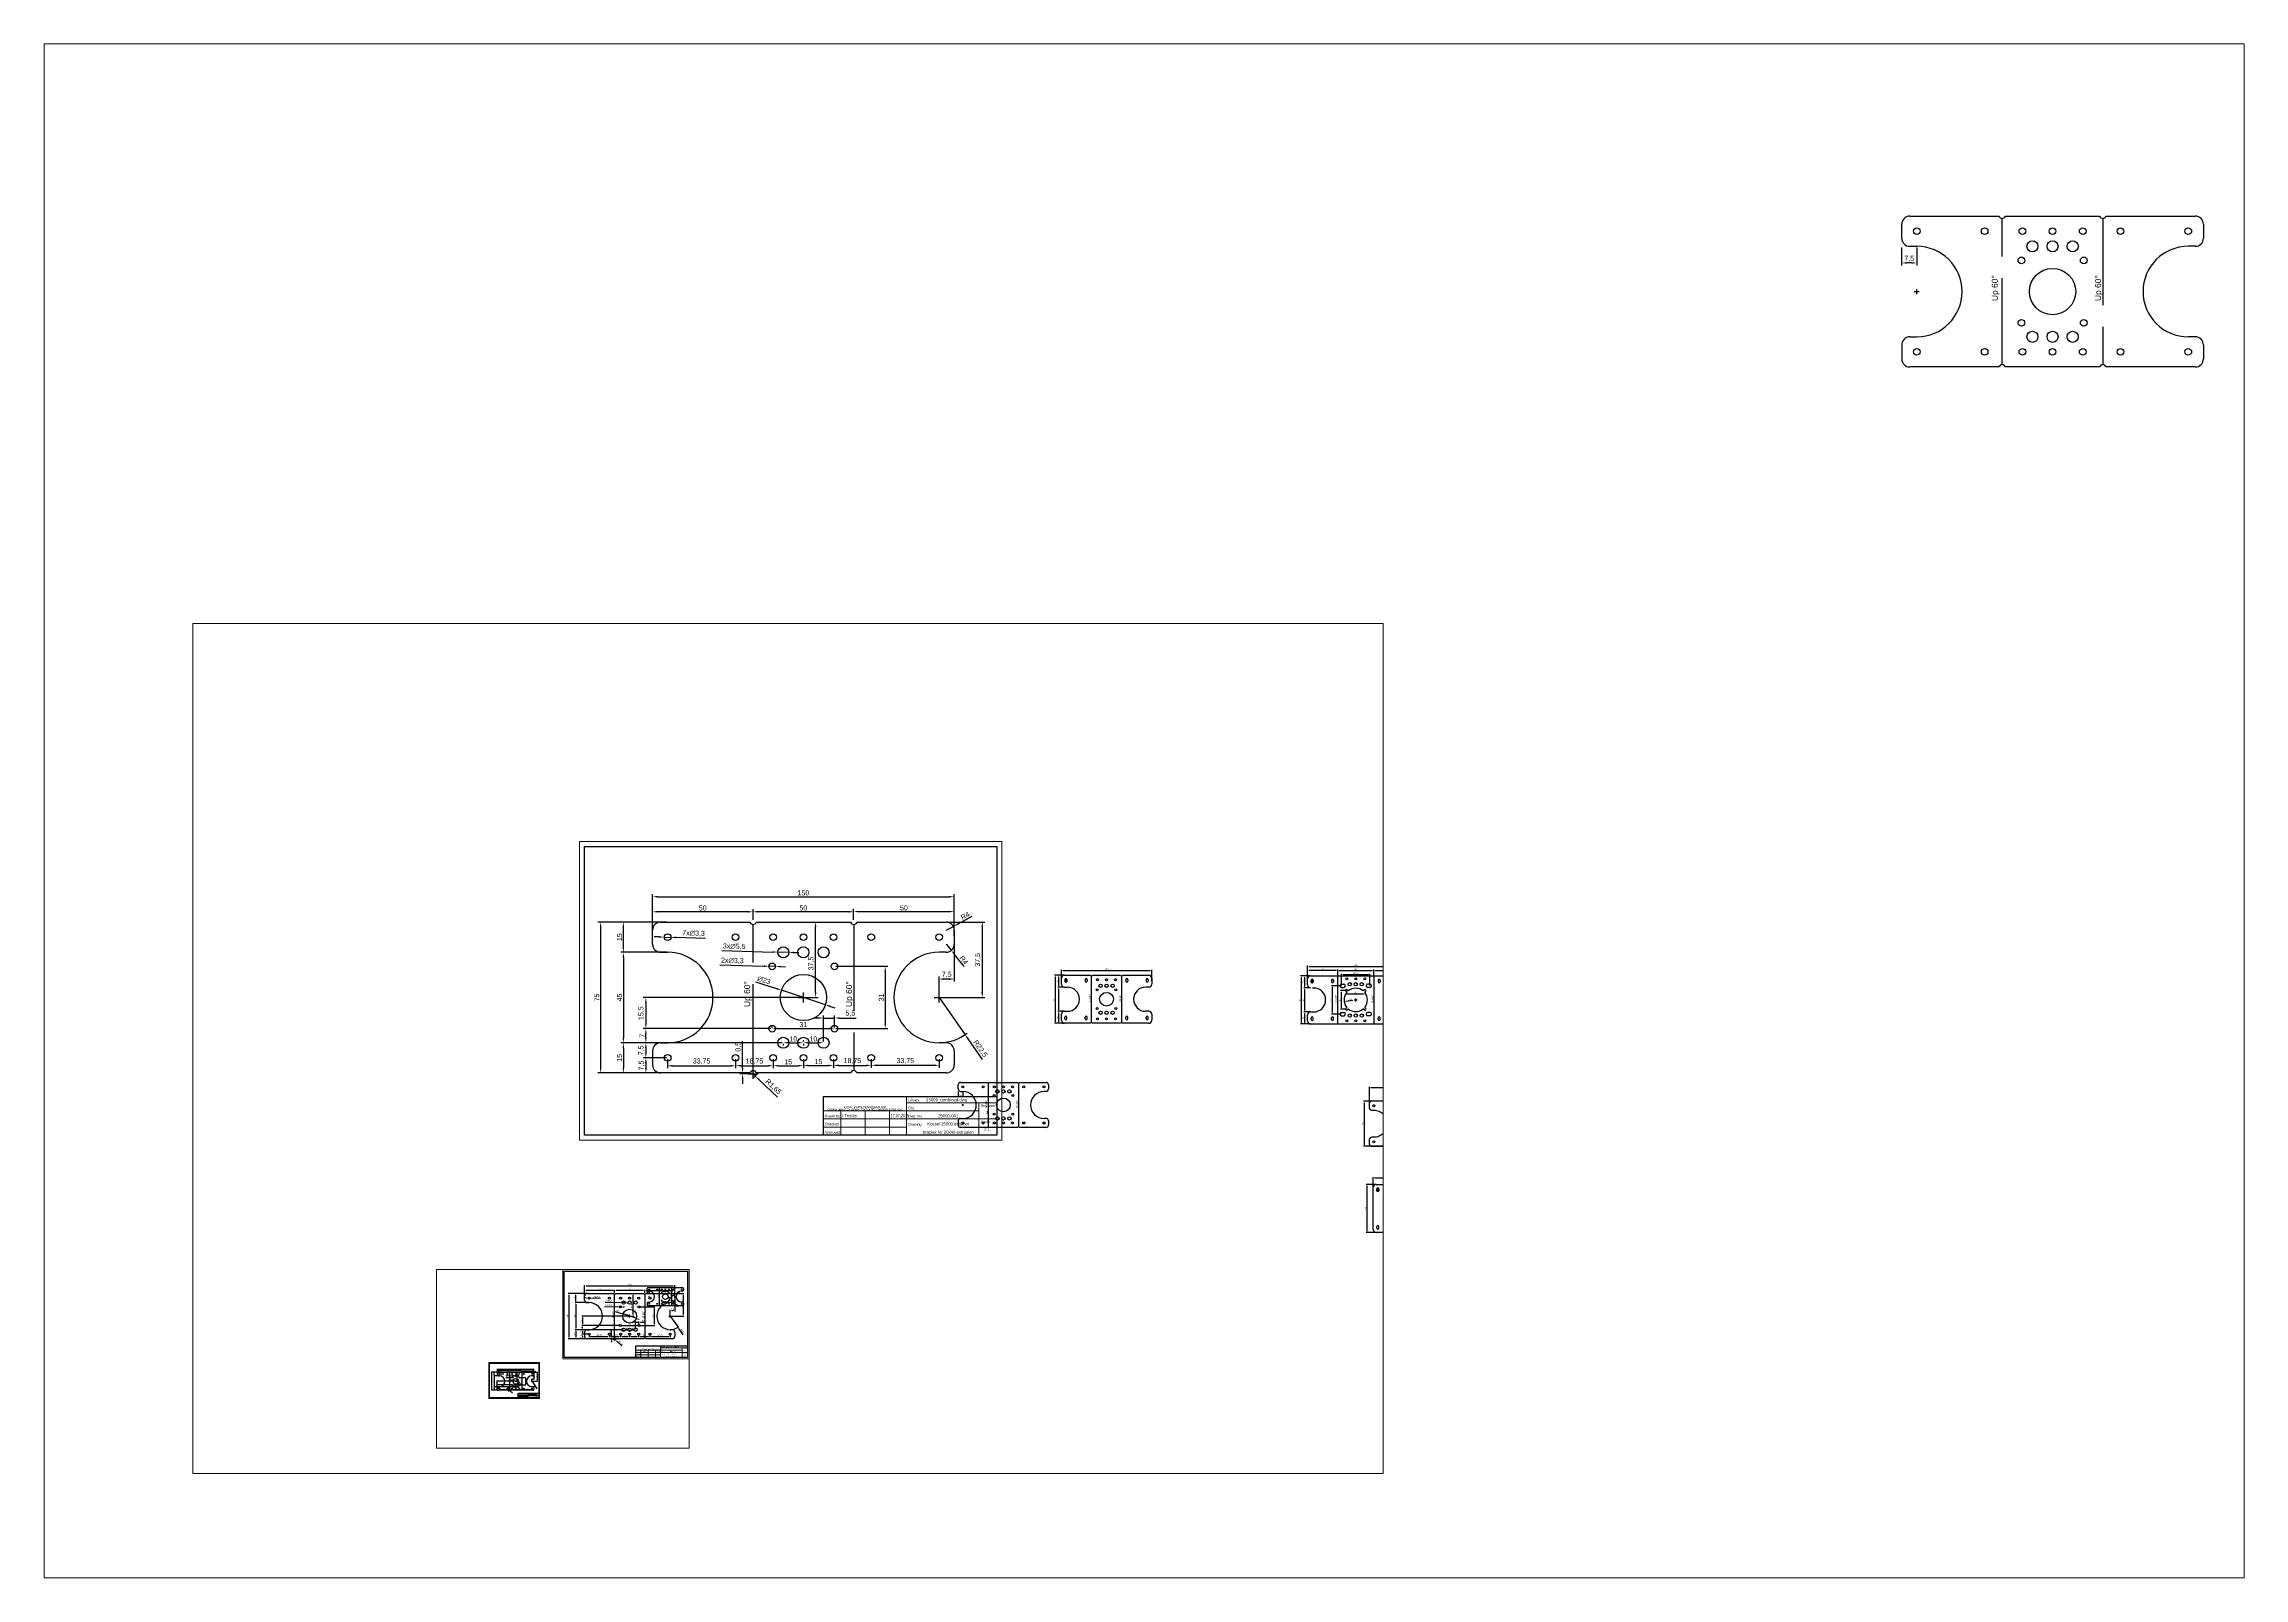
# Paper-space layout 'Layout1' of a CAD drawing. Header units: millimetres. Extents: x 0 to 408, y 0 to 285.
# The model-space entities are those that its viewports show. They can reach past a viewport. Long polylines and large blocks are cut down to what shows.
import ezdxf
from ezdxf.enums import TextEntityAlignment as Align

# ---------------------------------------------------------------- set-up
doc = ezdxf.new("R2010")
doc.units = ezdxf.units.MM
doc.linetypes.add('ACAD_ISO02W100', pattern=[15, 12, -3])
doc.layers.add('BORDER', color=7, linetype='Continuous')
doc.layers.add('outline', color=6, linetype='Continuous')
doc.layers.add('Izmeri', color=1, linetype='Continuous', lineweight=25)
doc.layers.add('Neprintejas', color=2, linetype='Continuous', lineweight=15, plot=False)
doc.styles.add('ARIAL', font='Arial.ttf')
doc.styles.get("Standard").update_dxf_attribs({"font": 'Arial.ttf'})
doc.dimstyles.new('ISO-25', dxfattribs={"dimtxt": 2.5, "dimasz": 2.5, "dimexe": 1.25, "dimexo": 0.625, "dimtad": 1, "dimtxsty": 'Standard', "dimcen": 2.5, "dimadec": 0, "dimazin": 0, "dimtfac": 1, "dimtmove": 0, "dimatfit": 3, "dimfxl": 1, "dimarcsym": 0})

# ---------------------------------------------------------------- blocks, each defined once
blk = doc.blocks.new('A3')
for p, q in [((242.7, 43.4), (415, 43.4)), ((242.7, 5), (242.7, 43.4))]:
    blk.add_line(p, q)
at = {"lineweight": 15}
for p, q in [((242.7, 29.2), (325.2, 29.2)), ((259.7, 5), (259.7, 29.2)), ((283.9, 5), (283.9, 29.2)), ((308.2, 5), (308.2, 29.2)), ((325.2, 5), (325.2, 43.4)), ((325.2, 37.2), (415, 37.2)), ((325.2, 29.2), (397, 29.2)), ((397, 5), (397, 37.2)), ((242.7, 21.2), (325.2, 21.2)), ((242.7, 13.2), (325.2, 13.2)), ((325.2, 21.2), (415, 21.2))]:
    blk.add_line(p, q, dxfattribs=at)
blk.add_lwpolyline([(415, 5), (5, 5), (5, 292), (415, 292)], close=True)
at = {"layer": 'Neprintejas'}
blk.add_lwpolyline([(420, 0), (0, 0), (0, 297), (420, 297)], close=True, dxfattribs=at)
at = {"lineweight": 15, "style": 'ARIAL'}
for s, height, p in [('Drawn by', 2.6, (243.7, 22.9)), ('Obj.', 2.6, (326.7, 30.9)), ('Library.', 2.6, (326.7, 38.9)), ('Dwg. No.', 2.6, (326.7, 22.7)), ('Revision', 2.56, (399.1, 33.1)), ('Approved', 2.6, (243.7, 6.7)), ('Checked', 2.6, (243.7, 14.9)), ('Drawing', 2.6, (326.7, 14.7)), ('Scale', 2.56, (399.1, 17.1))]:
    blk.add_text(s, height=height, dxfattribs=at).set_placement(p)
at = {"lineweight": 15, "insert": (283.9, 29.2), "char_height": 5.76, "width": 82.553, "attachment_point": 8, "line_spacing_factor": 0.729225, "style": 'ARIAL'}
blk.add_mtext('{\\fArial|b0|i1|c186|p34;\\H0.34707x;e-mail.: imants.treidis@\\fArial|b0|i1|c0|p34;gmail.com\\POriginal design by Johann Rocholl http://deltabot.tumblr.com}', dxfattribs=at)
at = {"lineweight": 15, "insert": (344.6, 39.8), "char_height": 3, "width": 67.559, "attachment_point": 4, "style": 'ARIAL'}
blk.add_mtext('{\\fTahoma|b0|i0|c0|p34;\\C5;25000_combined.dwg}', dxfattribs=at)
at = {"layer": 'Izmeri', "color": 5, "lineweight": 15}
for tag, p in [('7', (260.8, 24.5)), ('9', (260.8, 16.5)), ('11', (260.8, 8.5)), ('10', (309.3, 16.5)), ('12', (309.3, 8.5))]:
    blk.add_attdef(tag, text='', height=3, dxfattribs=at).set_placement(p, align=Align.MIDDLE_LEFT)
at = {"layer": 'Izmeri', "color": 5, "lineweight": 15, "width": 0.7}
blk.add_attdef('8', text='', height=3, dxfattribs=at).set_placement((309.3, 24.5), align=Align.MIDDLE_LEFT)
at = {"layer": 'Izmeri', "color": 5, "lineweight": 15}
for tag, p in [('2', (366.6, 24.4)), ('1', (366.6, 32.5)), ('5', (405.1, 27.7)), ('4', (366.6, 8.1)), ('3', (366.6, 16.3)), ('6', (405.1, 11))]:
    blk.add_attdef(tag, text='', height=3, dxfattribs=at).set_placement(p, align=Align.MIDDLE_CENTER)
blk = doc.blocks.new('*D33')
at = {"layer": 'Defpoints', "color": 0, "transparency": 16777216}
for p in [(-546.1, -300.9), (-696.1, -321), (-546.1, -321)]:
    blk.add_point(p, dxfattribs=at)
at = {"layer": 'Izmeri', "color": 0, "lineweight": -2, "transparency": 16777216}
for p, q in [((-696.1, -320.4), (-696.1, -299.6)), ((-693.6, -300.9), (-548.6, -300.9)), ((-546.1, -320.4), (-546.1, -299.6))]:
    blk.add_line(p, q, dxfattribs=at)
at = {"layer": 'Izmeri', "color": 0, "transparency": 16777216}
for points in [[(-693.6, -300.5), (-693.6, -301.3), (-696.1, -300.9)], [(-548.6, -300.5), (-548.6, -301.3), (-546.1, -300.9)]]:
    blk.add_solid(points, dxfattribs=at)
at = {"layer": 'Izmeri', "color": 0, "transparency": 16777216, "insert": (-621.1, -299), "char_height": 2.5, "attachment_point": 5}
blk.add_mtext('150', dxfattribs=at)
blk = doc.blocks.new('*D34')
at = {"layer": 'Defpoints', "color": 0, "transparency": 16777216}
for p in [(-710.6, -313.5), (-688.6, -313.5), (-688.6, -328.5)]:
    blk.add_point(p, dxfattribs=at)
at = {"layer": 'Izmeri', "color": 0, "lineweight": -2, "transparency": 16777216}
for p, q in [((-689.2, -313.5), (-711.8, -313.5)), ((-710.6, -326), (-710.6, -316)), ((-689.2, -328.5), (-711.8, -328.5))]:
    blk.add_line(p, q, dxfattribs=at)
at = {"layer": 'Izmeri', "color": 0, "transparency": 16777216}
for points in [[(-711, -316), (-710.2, -316), (-710.6, -313.5)], [(-711, -326), (-710.2, -326), (-710.6, -328.5)]]:
    blk.add_solid(points, dxfattribs=at)
at = {"layer": 'Izmeri', "color": 0, "transparency": 16777216, "insert": (-712.5, -321), "char_height": 2.5, "attachment_point": 5, "rotation": 90}
blk.add_mtext('15', dxfattribs=at)
blk = doc.blocks.new('*D35')
at = {"layer": 'Defpoints', "color": 0, "transparency": 16777216}
for p in [(-646.1, -308.4), (-646.1, -313), (-596.1, -313)]:
    blk.add_point(p, dxfattribs=at)
at = {"layer": 'Izmeri', "color": 0, "lineweight": -2, "transparency": 16777216}
for p, q in [((-646.1, -312.4), (-646.1, -307.1)), ((-598.6, -308.4), (-643.6, -308.4)), ((-596.1, -312.4), (-596.1, -307.1))]:
    blk.add_line(p, q, dxfattribs=at)
at = {"layer": 'Izmeri', "color": 0, "transparency": 16777216}
for points in [[(-643.6, -307.9), (-643.6, -308.8), (-646.1, -308.4)], [(-598.6, -307.9), (-598.6, -308.8), (-596.1, -308.4)]]:
    blk.add_solid(points, dxfattribs=at)
at = {"layer": 'Izmeri', "color": 0, "transparency": 16777216, "insert": (-621.1, -306.5), "char_height": 2.5, "attachment_point": 5}
blk.add_mtext('50', dxfattribs=at)
blk = doc.blocks.new('*D36')
at = {"layer": 'Defpoints', "color": 0, "transparency": 16777216}
for p in [(-696.1, -308.4), (-696.1, -313.5), (-646.1, -313)]:
    blk.add_point(p, dxfattribs=at)
at = {"layer": 'Izmeri', "color": 0, "lineweight": -2, "transparency": 16777216}
for p, q in [((-696.1, -312.9), (-696.1, -307.1)), ((-648.6, -308.4), (-693.6, -308.4)), ((-646.1, -312.4), (-646.1, -307.1))]:
    blk.add_line(p, q, dxfattribs=at)
at = {"layer": 'Izmeri', "color": 0, "transparency": 16777216}
for points in [[(-693.6, -308), (-693.6, -308.8), (-696.1, -308.4)], [(-648.6, -308), (-648.6, -308.8), (-646.1, -308.4)]]:
    blk.add_solid(points, dxfattribs=at)
at = {"layer": 'Izmeri', "color": 0, "transparency": 16777216, "insert": (-671.1, -306.5), "char_height": 2.5, "attachment_point": 5}
blk.add_mtext('50', dxfattribs=at)
blk = doc.blocks.new('*D37')
at = {"layer": 'Defpoints', "color": 0, "transparency": 16777216}
for p in [(-596.1, -313), (-546.1, -308.3), (-546.1, -313)]:
    blk.add_point(p, dxfattribs=at)
at = {"layer": 'Izmeri', "color": 0, "lineweight": -2, "transparency": 16777216}
for p, q in [((-596.1, -312.4), (-596.1, -307)), ((-593.6, -308.3), (-548.6, -308.3)), ((-546.1, -312.4), (-546.1, -307))]:
    blk.add_line(p, q, dxfattribs=at)
at = {"layer": 'Izmeri', "color": 0, "transparency": 16777216}
for points in [[(-593.6, -307.9), (-593.6, -308.7), (-596.1, -308.3)], [(-548.6, -307.9), (-548.6, -308.7), (-546.1, -308.3)]]:
    blk.add_solid(points, dxfattribs=at)
at = {"layer": 'Izmeri', "color": 0, "transparency": 16777216, "insert": (-571.1, -306.4), "char_height": 2.5, "attachment_point": 5}
blk.add_mtext('50', dxfattribs=at)
blk = doc.blocks.new('*D38')
at = {"layer": 'Defpoints', "color": 0, "transparency": 16777216}
for p in [(-688.6, -381), (-654.8, -381), (-654.8, -385)]:
    blk.add_point(p, dxfattribs=at)
at = {"layer": 'Izmeri', "color": 0, "lineweight": -2, "transparency": 16777216}
for p, q in [((-688.6, -381.6), (-688.6, -386.2)), ((-654.8, -381.6), (-654.8, -386.2)), ((-686.1, -385), (-657.3, -385))]:
    blk.add_line(p, q, dxfattribs=at)
at = {"layer": 'Izmeri', "color": 0, "transparency": 16777216}
for points in [[(-686.1, -384.5), (-686.1, -385.4), (-688.6, -385)], [(-657.3, -384.5), (-657.3, -385.4), (-654.8, -385)]]:
    blk.add_solid(points, dxfattribs=at)
at = {"layer": 'Izmeri', "color": 0, "transparency": 16777216, "insert": (-671.7, -382.8), "char_height": 2.5, "attachment_point": 5}
blk.add_mtext('33,75', dxfattribs=at)
blk = doc.blocks.new('*D39')
at = {"layer": 'Defpoints', "color": 0, "transparency": 16777216}
for p in [(-654.8, -381), (-636.1, -381), (-636.1, -384.9)]:
    blk.add_point(p, dxfattribs=at)
at = {"layer": 'Izmeri', "color": 0, "lineweight": -2, "transparency": 16777216}
for p, q in [((-654.8, -381.6), (-654.8, -386.1)), ((-636.1, -381.6), (-636.1, -386.1)), ((-652.3, -384.9), (-638.6, -384.9))]:
    blk.add_line(p, q, dxfattribs=at)
at = {"layer": 'Izmeri', "color": 0, "transparency": 16777216}
for points in [[(-652.3, -384.5), (-652.3, -385.3), (-654.8, -384.9)], [(-638.6, -384.5), (-638.6, -385.3), (-636.1, -384.9)]]:
    blk.add_solid(points, dxfattribs=at)
at = {"layer": 'Izmeri', "color": 0, "transparency": 16777216, "insert": (-645.4, -382.8), "char_height": 2.5, "attachment_point": 5}
blk.add_mtext('18,75', dxfattribs=at)
blk = doc.blocks.new('*D40')
at = {"layer": 'Defpoints', "color": 0, "transparency": 16777216}
for p in [(-636.1, -381), (-621.1, -381), (-621.1, -384.9)]:
    blk.add_point(p, dxfattribs=at)
at = {"layer": 'Izmeri', "color": 0, "lineweight": -2, "transparency": 16777216}
for p, q in [((-636.1, -381.6), (-636.1, -386.1)), ((-621.1, -381.6), (-621.1, -386.1)), ((-633.6, -384.9), (-623.6, -384.9))]:
    blk.add_line(p, q, dxfattribs=at)
at = {"layer": 'Izmeri', "color": 0, "transparency": 16777216}
for points in [[(-633.6, -384.5), (-633.6, -385.3), (-636.1, -384.9)], [(-623.6, -384.5), (-623.6, -385.3), (-621.1, -384.9)]]:
    blk.add_solid(points, dxfattribs=at)
at = {"layer": 'Izmeri', "color": 0, "transparency": 16777216, "insert": (-628.6, -383), "char_height": 2.5, "attachment_point": 5}
blk.add_mtext('15', dxfattribs=at)
blk = doc.blocks.new('*D41')
at = {"layer": 'Defpoints', "color": 0, "transparency": 16777216}
for p in [(-621.1, -381), (-606.1, -381), (-606.1, -384.8)]:
    blk.add_point(p, dxfattribs=at)
at = {"layer": 'Izmeri', "color": 0, "lineweight": -2, "transparency": 16777216}
for p, q in [((-621.1, -381.6), (-621.1, -386.1)), ((-606.1, -381.6), (-606.1, -386.1)), ((-618.6, -384.8), (-608.6, -384.8))]:
    blk.add_line(p, q, dxfattribs=at)
at = {"layer": 'Izmeri', "color": 0, "transparency": 16777216}
for points in [[(-618.6, -384.4), (-618.6, -385.2), (-621.1, -384.8)], [(-608.6, -384.4), (-608.6, -385.2), (-606.1, -384.8)]]:
    blk.add_solid(points, dxfattribs=at)
at = {"layer": 'Izmeri', "color": 0, "transparency": 16777216, "insert": (-613.6, -382.9), "char_height": 2.5, "attachment_point": 5}
blk.add_mtext('15', dxfattribs=at)
blk = doc.blocks.new('*D42')
at = {"layer": 'Defpoints', "color": 0, "transparency": 16777216}
for p in [(-606.1, -381), (-587.3, -381), (-587.3, -384.8)]:
    blk.add_point(p, dxfattribs=at)
at = {"layer": 'Izmeri', "color": 0, "lineweight": -2, "transparency": 16777216}
for p, q in [((-606.1, -381.6), (-606.1, -386)), ((-587.3, -381.6), (-587.3, -386)), ((-603.6, -384.8), (-589.8, -384.8))]:
    blk.add_line(p, q, dxfattribs=at)
at = {"layer": 'Izmeri', "color": 0, "transparency": 16777216}
for points in [[(-603.6, -384.3), (-603.6, -385.2), (-606.1, -384.8)], [(-589.8, -384.3), (-589.8, -385.2), (-587.3, -384.8)]]:
    blk.add_solid(points, dxfattribs=at)
at = {"layer": 'Izmeri', "color": 0, "transparency": 16777216, "insert": (-596.7, -382.6), "char_height": 2.5, "attachment_point": 5}
blk.add_mtext('18,75', dxfattribs=at)
blk = doc.blocks.new('*D43')
at = {"layer": 'Defpoints', "color": 0, "transparency": 16777216}
for p in [(-587.3, -381), (-553.6, -381), (-553.6, -384.7)]:
    blk.add_point(p, dxfattribs=at)
at = {"layer": 'Izmeri', "color": 0, "lineweight": -2, "transparency": 16777216}
for p, q in [((-587.3, -381.6), (-587.3, -385.9)), ((-553.6, -381.6), (-553.6, -385.9)), ((-584.8, -384.7), (-556.1, -384.7))]:
    blk.add_line(p, q, dxfattribs=at)
at = {"layer": 'Izmeri', "color": 0, "transparency": 16777216}
for points in [[(-584.8, -384.3), (-584.8, -385.1), (-587.3, -384.7)], [(-556.1, -384.3), (-556.1, -385.1), (-553.6, -384.7)]]:
    blk.add_solid(points, dxfattribs=at)
at = {"layer": 'Izmeri', "color": 0, "transparency": 16777216, "insert": (-570.4, -382.6), "char_height": 2.5, "attachment_point": 5}
blk.add_mtext('33,75', dxfattribs=at)
blk = doc.blocks.new('*D32')
at = {"layer": 'Defpoints', "color": 0, "transparency": 16777216}
for p in [(-688.6, -313.5), (-721.9, -388.5), (-688.6, -388.5)]:
    blk.add_point(p, dxfattribs=at)
at = {"layer": 'Izmeri', "color": 0, "lineweight": -2, "transparency": 16777216}
for p, q in [((-689.2, -313.5), (-723.2, -313.5)), ((-721.9, -316), (-721.9, -386)), ((-689.2, -388.5), (-723.2, -388.5))]:
    blk.add_line(p, q, dxfattribs=at)
at = {"layer": 'Izmeri', "color": 0, "transparency": 16777216}
for points in [[(-722.3, -316), (-721.5, -316), (-721.9, -313.5)], [(-722.3, -386), (-721.5, -386), (-721.9, -388.5)]]:
    blk.add_solid(points, dxfattribs=at)
at = {"layer": 'Izmeri', "color": 0, "transparency": 16777216, "insert": (-723.8, -351), "char_height": 2.5, "attachment_point": 5, "rotation": 90}
blk.add_mtext('75', dxfattribs=at)
blk = doc.blocks.new('*D44')
at = {"layer": 'Defpoints', "color": 0, "transparency": 16777216}
for p in [(-692.1, -373.5), (-710.6, -388.5), (-692.1, -388.5)]:
    blk.add_point(p, dxfattribs=at)
at = {"layer": 'Izmeri', "color": 0, "lineweight": -2, "transparency": 16777216}
for p, q in [((-692.7, -373.5), (-711.8, -373.5)), ((-710.6, -376), (-710.6, -386)), ((-692.7, -388.5), (-711.8, -388.5))]:
    blk.add_line(p, q, dxfattribs=at)
at = {"layer": 'Izmeri', "color": 0, "transparency": 16777216}
for points in [[(-711, -376), (-710.2, -376), (-710.6, -373.5)], [(-711, -386), (-710.2, -386), (-710.6, -388.5)]]:
    blk.add_solid(points, dxfattribs=at)
at = {"layer": 'Izmeri', "color": 0, "transparency": 16777216, "insert": (-712.5, -381), "char_height": 2.5, "attachment_point": 5, "rotation": 90}
blk.add_mtext('15', dxfattribs=at)
blk = doc.blocks.new('*D45')
at = {"layer": 'Defpoints', "color": 0, "transparency": 16777216}
for p in [(-690.2, -321), (-686.9, -321.1)]:
    blk.add_point(p, dxfattribs=at)
at = {"layer": 'Izmeri', "color": 0, "lineweight": -2, "transparency": 16777216}
for p, q in [((-692.7, -320.9), (-695.2, -320.8)), ((-690.2, -321), (-686.9, -321.1)), ((-669.7, -321.6), (-684.4, -321.1))]:
    blk.add_line(p, q, dxfattribs=at)
at = {"layer": 'Izmeri', "color": 0, "transparency": 16777216}
for points in [[(-692.7, -320.5), (-692.7, -321.3), (-690.2, -321)], [(-684.4, -320.7), (-684.4, -321.6), (-686.9, -321.1)]]:
    blk.add_solid(points, dxfattribs=at)
at = {"layer": 'Izmeri', "color": 0, "transparency": 16777216, "insert": (-675.7, -319.2), "char_height": 2.5, "attachment_point": 5, "rotation": 358.3085}
blk.add_mtext('7x∅3,3', dxfattribs=at)
blk = doc.blocks.new('*D46')
at = {"layer": 'Defpoints', "color": 0, "transparency": 16777216}
for p in [(-633.8, -328.4), (-628.3, -328.6)]:
    blk.add_point(p, dxfattribs=at)
at = {"layer": 'Izmeri', "color": 0, "lineweight": -2, "transparency": 16777216}
for p, q in [((-661.6, -327.7), (-636.3, -328.4)), ((-628.3, -328.6), (-633.8, -328.4)), ((-625.8, -328.7), (-623.3, -328.7))]:
    blk.add_line(p, q, dxfattribs=at)
at = {"layer": 'Izmeri', "color": 0, "transparency": 16777216}
for points in [[(-636.3, -328), (-636.3, -328.8), (-633.8, -328.4)], [(-625.8, -328.2), (-625.8, -329.1), (-628.3, -328.6)]]:
    blk.add_solid(points, dxfattribs=at)
at = {"layer": 'Izmeri', "color": 0, "transparency": 16777216, "insert": (-655.5, -325.7), "char_height": 2.5, "attachment_point": 5, "rotation": 358.4952}
blk.add_mtext('3x∅5,5', dxfattribs=at)
blk = doc.blocks.new('*D47')
at = {"layer": 'Defpoints', "color": 0, "transparency": 16777216}
for p in [(-638.2, -335.5), (-634.9, -335.6)]:
    blk.add_point(p, dxfattribs=at)
at = {"layer": 'Izmeri', "color": 0, "lineweight": -2, "transparency": 16777216}
for p, q in [((-662.6, -334.8), (-640.7, -335.4)), ((-634.9, -335.6), (-638.2, -335.5)), ((-632.4, -335.6), (-629.9, -335.7))]:
    blk.add_line(p, q, dxfattribs=at)
at = {"layer": 'Izmeri', "color": 0, "transparency": 16777216}
for points in [[(-640.7, -335), (-640.7, -335.8), (-638.2, -335.5)], [(-632.4, -335.2), (-632.4, -336.1), (-634.9, -335.6)]]:
    blk.add_solid(points, dxfattribs=at)
at = {"layer": 'Izmeri', "color": 0, "transparency": 16777216, "insert": (-656.4, -332.8), "char_height": 2.5, "attachment_point": 5, "rotation": 358.3813}
blk.add_mtext('2x∅3,3', dxfattribs=at)
blk = doc.blocks.new('*D48')
at = {"layer": 'Defpoints', "color": 0, "transparency": 16777216}
for p in [(-632, -347.4), (-610.1, -354.6)]:
    blk.add_point(p, dxfattribs=at)
at = {"layer": 'Izmeri', "color": 0, "lineweight": -2, "transparency": 16777216}
for p, q in [((-644.9, -343.2), (-634.4, -346.6)), ((-610.1, -354.6), (-632, -347.4)), ((-607.8, -355.4), (-605.4, -356.2))]:
    blk.add_line(p, q, dxfattribs=at)
at = {"layer": 'Izmeri', "color": 0, "transparency": 16777216}
for points in [[(-634.2, -346.2), (-634.5, -347), (-632, -347.4)], [(-607.6, -355), (-607.9, -355.8), (-610.1, -354.6)]]:
    blk.add_solid(points, dxfattribs=at)
at = {"layer": 'Izmeri', "color": 0, "transparency": 16777216, "insert": (-640.7, -342.4), "char_height": 2.5, "attachment_point": 5, "rotation": 341.7543}
blk.add_mtext('∅23', dxfattribs=at)
blk = doc.blocks.new('*D49')
at = {"layer": 'Defpoints', "color": 0, "transparency": 16777216}
for p in [(-553.6, -351), (-540.7, -369.5)]:
    blk.add_point(p, dxfattribs=at)
at = {"layer": 'Izmeri', "color": 0, "lineweight": -2, "transparency": 16777216}
for p, q in [((-553.6, -351), (-540.7, -369.5)), ((-532, -381.9), (-539.2, -371.5))]:
    blk.add_line(p, q, dxfattribs=at)
blk.add_arc((-553.6, -351), 22.5, 271.5915, 308.1137, dxfattribs=at)
at = {"layer": 'Izmeri', "color": 0, "transparency": 16777216}
blk.add_solid([(-538.9, -371.3), (-539.6, -371.8), (-540.7, -369.5)], dxfattribs=at)
at = {"layer": 'Izmeri', "color": 0, "transparency": 16777216, "insert": (-533.2, -376.5), "char_height": 2.5, "attachment_point": 5, "rotation": 304.9306}
blk.add_mtext('R22,5', dxfattribs=at)
blk = doc.blocks.new('*D50')
at = {"layer": 'Defpoints', "color": 0, "transparency": 16777216}
for p in [(-550.1, -324.5), (-547.5, -327.6)]:
    blk.add_point(p, dxfattribs=at)
at = {"layer": 'Izmeri', "color": 0, "lineweight": -2, "transparency": 16777216}
for p, q in [((-550.1, -324.5), (-547.5, -327.6)), ((-541.1, -335.6), (-546, -329.6))]:
    blk.add_line(p, q, dxfattribs=at)
at = {"layer": 'Izmeri', "color": 0, "transparency": 16777216}
blk.add_solid([(-545.7, -329.3), (-546.3, -329.8), (-547.5, -327.6)], dxfattribs=at)
at = {"layer": 'Izmeri', "color": 0, "transparency": 16777216, "insert": (-541.3, -332.4), "char_height": 2.5, "attachment_point": 5, "rotation": 308.8697}
blk.add_mtext('R4', dxfattribs=at)
blk = doc.blocks.new('*D51')
at = {"layer": 'Defpoints', "color": 0, "transparency": 16777216}
for p in [(-546.5, -315.7), (-550.1, -317.5)]:
    blk.add_point(p, dxfattribs=at)
at = {"layer": 'Izmeri', "color": 0, "lineweight": -2, "transparency": 16777216}
for p, q in [((-550.1, -317.5), (-546.5, -315.7)), ((-537.4, -310.8), (-544.3, -314.5))]:
    blk.add_line(p, q, dxfattribs=at)
at = {"layer": 'Izmeri', "color": 0, "transparency": 16777216}
blk.add_solid([(-544.5, -314.1), (-544.1, -314.8), (-546.5, -315.7)], dxfattribs=at)
at = {"layer": 'Izmeri', "color": 0, "transparency": 16777216, "insert": (-540.6, -310.4), "char_height": 2.5, "attachment_point": 5, "rotation": 27.893}
blk.add_mtext('R4', dxfattribs=at)
blk = doc.blocks.new('*D52')
at = {"layer": 'Defpoints', "color": 0, "transparency": 16777216}
for p in [(-646.1, -389), (-644.9, -390.2)]:
    blk.add_point(p, dxfattribs=at)
at = {"layer": 'Izmeri', "color": 0, "lineweight": -2, "transparency": 16777216}
for p, q in [((-646.1, -389), (-644.9, -390.2)), ((-633.9, -400.5), (-643, -391.9))]:
    blk.add_line(p, q, dxfattribs=at)
blk.add_arc((-646.1, -389), 1.65, 273.1684, 355.9368, dxfattribs=at)
at = {"layer": 'Izmeri', "color": 0, "transparency": 16777216}
blk.add_solid([(-642.8, -391.6), (-643.3, -392.2), (-644.9, -390.2)], dxfattribs=at)
at = {"layer": 'Izmeri', "color": 0, "transparency": 16777216, "insert": (-636.1, -395.5), "char_height": 2.5, "attachment_point": 5, "rotation": 316.5743}
blk.add_mtext('R1,65', dxfattribs=at)
blk = doc.blocks.new('*D53')
at = {"layer": 'Defpoints', "color": 0, "transparency": 16777216}
for p in [(-651.3, -388.5), (-647.6, -388.5), (-646.1, -389)]:
    blk.add_point(p, dxfattribs=at)
at = {"layer": 'Izmeri', "color": 0, "lineweight": -2, "transparency": 16777216}
for p, q in [((-651.3, -386), (-651.3, -372.7)), ((-648.3, -388.5), (-652.6, -388.5)), ((-646.7, -389), (-652.6, -389)), ((-651.3, -389), (-651.3, -388.5)), ((-651.3, -391.5), (-651.3, -394))]:
    blk.add_line(p, q, dxfattribs=at)
at = {"layer": 'Izmeri', "color": 0, "transparency": 16777216}
for points in [[(-651.7, -386), (-650.9, -386), (-651.3, -388.5)], [(-651.7, -391.5), (-650.9, -391.5), (-651.3, -389)]]:
    blk.add_solid(points, dxfattribs=at)
at = {"layer": 'Izmeri', "color": 0, "transparency": 16777216, "insert": (-653.4, -375.5), "char_height": 2.5, "attachment_point": 5, "rotation": 90}
blk.add_mtext('0,5', dxfattribs=at)
blk = doc.blocks.new('*D54')
at = {"layer": 'Defpoints', "color": 0, "transparency": 16777216}
for p in [(-550.1, -313.5), (-553.6, -351), (-532.1, -351)]:
    blk.add_point(p, dxfattribs=at)
at = {"layer": 'Izmeri', "color": 0, "lineweight": -2, "transparency": 16777216}
for p, q in [((-549.4, -313.5), (-530.9, -313.5)), ((-532.1, -316), (-532.1, -348.5)), ((-552.9, -351), (-530.9, -351))]:
    blk.add_line(p, q, dxfattribs=at)
at = {"layer": 'Izmeri', "color": 0, "transparency": 16777216}
for points in [[(-532.6, -316), (-531.7, -316), (-532.1, -313.5)], [(-532.6, -348.5), (-531.7, -348.5), (-532.1, -351)]]:
    blk.add_solid(points, dxfattribs=at)
at = {"layer": 'Izmeri', "color": 0, "transparency": 16777216, "insert": (-534.3, -332.3), "char_height": 2.5, "attachment_point": 5, "rotation": 90}
blk.add_mtext('37,5', dxfattribs=at)
blk = doc.blocks.new('*D55')
at = {"layer": 'Defpoints', "color": 0, "transparency": 16777216}
for p in [(-546.1, -321), (-546.1, -341.8), (-553.6, -351)]:
    blk.add_point(p, dxfattribs=at)
at = {"layer": 'Izmeri', "color": 0, "lineweight": -2, "transparency": 16777216}
for p, q in [((-546.1, -321.6), (-546.1, -343.1)), ((-553.6, -350.4), (-553.6, -340.6)), ((-551.1, -341.8), (-548.6, -341.8))]:
    blk.add_line(p, q, dxfattribs=at)
at = {"layer": 'Izmeri', "color": 0, "transparency": 16777216}
for points in [[(-551.1, -341.4), (-551.1, -342.3), (-553.6, -341.8)], [(-548.6, -341.4), (-548.6, -342.3), (-546.1, -341.8)]]:
    blk.add_solid(points, dxfattribs=at)
at = {"layer": 'Izmeri', "color": 0, "transparency": 16777216, "insert": (-549.8, -339.7), "char_height": 2.5, "attachment_point": 5}
blk.add_mtext('7,5', dxfattribs=at)
blk = doc.blocks.new('*D56')
at = {"layer": 'Defpoints', "color": 0, "transparency": 16777216}
for p in [(-690.3, -328.5), (-710.6, -373.5), (-690.3, -373.5)]:
    blk.add_point(p, dxfattribs=at)
at = {"layer": 'Izmeri', "color": 0, "lineweight": -2, "transparency": 16777216}
for p, q in [((-690.9, -328.5), (-711.8, -328.5)), ((-710.6, -331), (-710.6, -371)), ((-690.9, -373.5), (-711.8, -373.5))]:
    blk.add_line(p, q, dxfattribs=at)
at = {"layer": 'Izmeri', "color": 0, "transparency": 16777216}
for points in [[(-711, -331), (-710.2, -331), (-710.6, -328.5)], [(-711, -371), (-710.2, -371), (-710.6, -373.5)]]:
    blk.add_solid(points, dxfattribs=at)
at = {"layer": 'Izmeri', "color": 0, "transparency": 16777216, "insert": (-712.5, -351), "char_height": 2.5, "attachment_point": 5, "rotation": 90}
blk.add_mtext('45', dxfattribs=at)
blk = doc.blocks.new('*D57')
at = {"layer": 'Defpoints', "color": 0, "transparency": 16777216}
for p in [(-631.1, -373.5), (-621.1, -373.5), (-621.1, -373.5)]:
    blk.add_point(p, dxfattribs=at)
at = {"layer": 'Izmeri', "color": 0, "lineweight": -2, "transparency": 16777216}
for p, q in [((-631.1, -374.1), (-631.1, -374.8)), ((-628.6, -373.5), (-623.6, -373.5)), ((-621.1, -372.9), (-621.1, -372.3))]:
    blk.add_line(p, q, dxfattribs=at)
at = {"layer": 'Izmeri', "color": 0, "transparency": 16777216}
for points in [[(-628.6, -373.1), (-628.6, -373.9), (-631.1, -373.5)], [(-623.6, -373.1), (-623.6, -373.9), (-621.1, -373.5)]]:
    blk.add_solid(points, dxfattribs=at)
at = {"layer": 'Izmeri', "color": 0, "transparency": 16777216, "insert": (-626.1, -371.6), "char_height": 2.5, "attachment_point": 5}
blk.add_mtext('10', dxfattribs=at)
blk = doc.blocks.new('*D58')
at = {"layer": 'Defpoints', "color": 0, "transparency": 16777216}
for p in [(-621.1, -373.5), (-611.1, -373.5), (-611.1, -373.5)]:
    blk.add_point(p, dxfattribs=at)
at = {"layer": 'Izmeri', "color": 0, "lineweight": -2, "transparency": 16777216}
for p, q in [((-621.1, -374.1), (-621.1, -374.8)), ((-618.6, -373.5), (-613.6, -373.5)), ((-611.1, -372.9), (-611.1, -372.3))]:
    blk.add_line(p, q, dxfattribs=at)
at = {"layer": 'Izmeri', "color": 0, "transparency": 16777216}
for points in [[(-618.6, -373.1), (-618.6, -373.9), (-621.1, -373.5)], [(-613.6, -373.1), (-613.6, -373.9), (-611.1, -373.5)]]:
    blk.add_solid(points, dxfattribs=at)
at = {"layer": 'Izmeri', "color": 0, "transparency": 16777216, "insert": (-616.1, -371.6), "char_height": 2.5, "attachment_point": 5}
blk.add_mtext('10', dxfattribs=at)
blk = doc.blocks.new('*D59')
at = {"layer": 'Defpoints', "color": 0, "transparency": 16777216}
for p in [(-636.6, -366.5), (-605.6, -366.4), (-605.6, -366.5)]:
    blk.add_point(p, dxfattribs=at)
at = {"layer": 'Izmeri', "color": 0, "lineweight": -2, "transparency": 16777216}
for p, q in [((-636.6, -365.9), (-636.6, -365.2)), ((-634.1, -366.4), (-608.1, -366.4)), ((-605.6, -365.9), (-605.6, -365.2))]:
    blk.add_line(p, q, dxfattribs=at)
at = {"layer": 'Izmeri', "color": 0, "transparency": 16777216}
for points in [[(-634.1, -366), (-634.1, -366.8), (-636.6, -366.4)], [(-608.1, -366), (-608.1, -366.8), (-605.6, -366.4)]]:
    blk.add_solid(points, dxfattribs=at)
at = {"layer": 'Izmeri', "color": 0, "transparency": 16777216, "insert": (-621.1, -364.5), "char_height": 2.5, "attachment_point": 5}
blk.add_mtext('31', dxfattribs=at)
blk = doc.blocks.new('*D60')
at = {"layer": 'Defpoints', "color": 0, "transparency": 16777216}
for p in [(-621.1, -313.5), (-615, -313.5), (-621.1, -351)]:
    blk.add_point(p, dxfattribs=at)
at = {"layer": 'Izmeri', "color": 0, "lineweight": -2, "transparency": 16777216}
for p, q in [((-620.4, -313.5), (-613.8, -313.5)), ((-615, -348.5), (-615, -316)), ((-620.4, -351), (-613.8, -351))]:
    blk.add_line(p, q, dxfattribs=at)
at = {"layer": 'Izmeri', "color": 0, "transparency": 16777216}
for points in [[(-615.4, -316), (-614.6, -316), (-615, -313.5)], [(-615.4, -348.5), (-614.6, -348.5), (-615, -351)]]:
    blk.add_solid(points, dxfattribs=at)
at = {"layer": 'Izmeri', "color": 0, "transparency": 16777216, "insert": (-617.1, -334.1), "char_height": 2.5, "attachment_point": 5, "rotation": 90}
blk.add_mtext('37,5', dxfattribs=at)
blk = doc.blocks.new('*D61')
at = {"layer": 'Defpoints', "color": 0, "transparency": 16777216}
for p in [(-605.6, -361.2), (-605.6, -366.5), (-611.1, -373.5)]:
    blk.add_point(p, dxfattribs=at)
at = {"layer": 'Izmeri', "color": 0, "lineweight": -2, "transparency": 16777216}
for p, q in [((-611.1, -372.9), (-611.1, -359.9)), ((-605.6, -365.9), (-605.6, -359.9)), ((-613.6, -361.2), (-616.1, -361.2)), ((-611.1, -361.2), (-605.6, -361.2)), ((-603.1, -361.2), (-594.8, -361.2))]:
    blk.add_line(p, q, dxfattribs=at)
at = {"layer": 'Izmeri', "color": 0, "transparency": 16777216}
for points in [[(-613.6, -360.8), (-613.6, -361.6), (-611.1, -361.2)], [(-603.1, -360.8), (-603.1, -361.6), (-605.6, -361.2)]]:
    blk.add_solid(points, dxfattribs=at)
at = {"layer": 'Izmeri', "color": 0, "transparency": 16777216, "insert": (-597.7, -359), "char_height": 2.5, "attachment_point": 5}
blk.add_mtext('5,5', dxfattribs=at)
blk = doc.blocks.new('*D62')
at = {"layer": 'Defpoints', "color": 0, "transparency": 16777216}
for p in [(-605.6, -335.5), (-605.6, -366.5), (-580.4, -366.5)]:
    blk.add_point(p, dxfattribs=at)
at = {"layer": 'Izmeri', "color": 0, "lineweight": -2, "transparency": 16777216}
for p, q in [((-604.9, -335.5), (-579.1, -335.5)), ((-580.4, -338), (-580.4, -364)), ((-604.9, -366.5), (-579.1, -366.5))]:
    blk.add_line(p, q, dxfattribs=at)
at = {"layer": 'Izmeri', "color": 0, "transparency": 16777216}
for points in [[(-580.8, -338), (-580, -338), (-580.4, -335.5)], [(-580.8, -364), (-580, -364), (-580.4, -366.5)]]:
    blk.add_solid(points, dxfattribs=at)
at = {"layer": 'Izmeri', "color": 0, "transparency": 16777216, "insert": (-582.3, -351), "char_height": 2.5, "attachment_point": 5, "rotation": 90}
blk.add_mtext('31', dxfattribs=at)
blk = doc.blocks.new('*D63')
at = {"layer": 'Defpoints', "color": 0, "transparency": 16777216}
for p in [(-688.6, -381), (-699.4, -388.5), (-688.6, -388.5)]:
    blk.add_point(p, dxfattribs=at)
at = {"layer": 'Izmeri', "color": 0, "lineweight": -2, "transparency": 16777216}
for p, q in [((-689.2, -381), (-700.6, -381)), ((-689.2, -388.5), (-700.6, -388.5)), ((-699.4, -383.5), (-699.4, -386))]:
    blk.add_line(p, q, dxfattribs=at)
at = {"layer": 'Izmeri', "color": 0, "transparency": 16777216}
for points in [[(-699.8, -383.5), (-698.9, -383.5), (-699.4, -381)], [(-699.8, -386), (-698.9, -386), (-699.4, -388.5)]]:
    blk.add_solid(points, dxfattribs=at)
at = {"layer": 'Izmeri', "color": 0, "transparency": 16777216, "insert": (-701.5, -384.8), "char_height": 2.5, "attachment_point": 5, "rotation": 90}
blk.add_mtext('7,5', dxfattribs=at)
blk = doc.blocks.new('*D64')
at = {"layer": 'Defpoints', "color": 0, "transparency": 16777216}
for p in [(-699.4, -381), (-688.6, -381), (-631.1, -373.5)]:
    blk.add_point(p, dxfattribs=at)
at = {"layer": 'Izmeri', "color": 0, "lineweight": -2, "transparency": 16777216}
for p, q in [((-631.7, -373.5), (-700.7, -373.5)), ((-689.2, -381), (-700.7, -381)), ((-699.4, -376), (-699.4, -378.5))]:
    blk.add_line(p, q, dxfattribs=at)
at = {"layer": 'Izmeri', "color": 0, "transparency": 16777216}
for points in [[(-699.8, -376), (-699, -376), (-699.4, -373.5)], [(-699.8, -378.5), (-699, -378.5), (-699.4, -381)]]:
    blk.add_solid(points, dxfattribs=at)
at = {"layer": 'Izmeri', "color": 0, "transparency": 16777216, "insert": (-701.6, -377.3), "char_height": 2.5, "attachment_point": 5, "rotation": 90}
blk.add_mtext('7,5', dxfattribs=at)
blk = doc.blocks.new('*D65')
at = {"layer": 'Defpoints', "color": 0, "transparency": 16777216}
for p in [(-699.4, -366.5), (-636.6, -366.5), (-631.1, -373.5)]:
    blk.add_point(p, dxfattribs=at)
at = {"layer": 'Izmeri', "color": 0, "lineweight": -2, "transparency": 16777216}
for p, q in [((-637.2, -366.5), (-700.7, -366.5)), ((-699.4, -371), (-699.4, -369)), ((-631.7, -373.5), (-700.7, -373.5))]:
    blk.add_line(p, q, dxfattribs=at)
at = {"layer": 'Izmeri', "color": 0, "transparency": 16777216}
for points in [[(-699.8, -369), (-699, -369), (-699.4, -366.5)], [(-699.8, -371), (-699, -371), (-699.4, -373.5)]]:
    blk.add_solid(points, dxfattribs=at)
at = {"layer": 'Izmeri', "color": 0, "transparency": 16777216, "insert": (-701.3, -370), "char_height": 2.5, "attachment_point": 5, "rotation": 90}
blk.add_mtext('7', dxfattribs=at)
blk = doc.blocks.new('*D66')
at = {"layer": 'Defpoints', "color": 0, "transparency": 16777216}
for p in [(-621.1, -351), (-699.4, -366.5), (-636.6, -366.5)]:
    blk.add_point(p, dxfattribs=at)
at = {"layer": 'Izmeri', "color": 0, "lineweight": -2, "transparency": 16777216}
for p, q in [((-621.7, -351), (-700.7, -351)), ((-699.4, -353.5), (-699.4, -364)), ((-637.2, -366.5), (-700.7, -366.5))]:
    blk.add_line(p, q, dxfattribs=at)
at = {"layer": 'Izmeri', "color": 0, "transparency": 16777216}
for points in [[(-699.8, -353.5), (-699, -353.5), (-699.4, -351)], [(-699.8, -364), (-699, -364), (-699.4, -366.5)]]:
    blk.add_solid(points, dxfattribs=at)
at = {"layer": 'Izmeri', "color": 0, "transparency": 16777216, "insert": (-701.6, -358.8), "char_height": 2.5, "attachment_point": 5, "rotation": 90}
blk.add_mtext('15,5', dxfattribs=at)
blk = doc.blocks.new('*D68')
at = {"color": 0, "lineweight": -2, "transparency": 16777216}
for p, q in [((-75, 21.9), (-75, 12.9)), ((-70, 14.2), (-72.5, 14.2)), ((-67.5, 21.9), (-67.5, 12.9))]:
    blk.add_line(p, q, dxfattribs=at)
at = {"color": 0, "transparency": 16777216}
for points in [[(-72.5, 14.6), (-72.5, 13.8), (-75, 14.2)], [(-70, 13.8), (-70, 14.6), (-67.5, 14.2)]]:
    blk.add_solid(points, dxfattribs=at)
at = {"layer": 'Defpoints', "color": 0, "transparency": 16777216}
for p in [(-75, 22.5), (-67.5, 22.5), (-75, 14.2)]:
    blk.add_point(p, dxfattribs=at)
at = {"color": 0, "transparency": 16777216, "insert": (-71.2, 16.3), "char_height": 2.5, "attachment_point": 5}
blk.add_mtext('7,5', dxfattribs=at)
blk = doc.blocks.new('*D74')
at = {"layer": 'Defpoints', "color": 0, "transparency": 16777216}
for p in [(246.5, 223.2), (96.5, 205.6), (246.5, 205.6)]:
    blk.add_point(p, dxfattribs=at)
at = {"layer": 'Izmeri', "color": 0, "lineweight": -2, "transparency": 16777216}
for p, q in [((96.5, 206.2), (96.5, 224.5)), ((99, 223.2), (244, 223.2)), ((246.5, 206.2), (246.5, 224.5))]:
    blk.add_line(p, q, dxfattribs=at)
at = {"layer": 'Izmeri', "color": 0, "transparency": 16777216}
for points in [[(99, 223.7), (99, 222.8), (96.5, 223.2)], [(244, 222.8), (244, 223.7), (246.5, 223.2)]]:
    blk.add_solid(points, dxfattribs=at)
at = {"layer": 'Izmeri', "color": 0, "transparency": 16777216, "insert": (171.5, 225.1), "char_height": 2.5, "attachment_point": 5}
blk.add_mtext('150', dxfattribs=at)
blk = doc.blocks.new('*D75')
at = {"layer": 'Defpoints', "color": 0, "transparency": 16777216}
for p in [(101.5, 215.6), (86, 135.6), (101.5, 135.6)]:
    blk.add_point(p, dxfattribs=at)
at = {"layer": 'Izmeri', "color": 0, "lineweight": -2, "transparency": 16777216}
for p, q in [((100.9, 215.6), (84.8, 215.6)), ((86, 213.1), (86, 138.1)), ((100.9, 135.6), (84.8, 135.6))]:
    blk.add_line(p, q, dxfattribs=at)
at = {"layer": 'Izmeri', "color": 0, "transparency": 16777216}
for points in [[(86.5, 213.1), (85.6, 213.1), (86, 215.6)], [(85.6, 138.1), (86.5, 138.1), (86, 135.6)]]:
    blk.add_solid(points, dxfattribs=at)
at = {"layer": 'Izmeri', "color": 0, "transparency": 16777216, "insert": (84.1, 175.6), "char_height": 2.5, "attachment_point": 5, "rotation": 90}
blk.add_mtext('80', dxfattribs=at)
blk = doc.blocks.new('*D76')
at = {"layer": 'Defpoints', "color": 0, "transparency": 16777216}
for p in [(101.5, 215.6), (91.6, 195.6), (101.5, 195.6)]:
    blk.add_point(p, dxfattribs=at)
at = {"layer": 'Izmeri', "color": 0, "lineweight": -2, "transparency": 16777216}
for p, q in [((100.9, 215.6), (90.3, 215.6)), ((91.6, 213.1), (91.6, 198.1)), ((100.9, 195.6), (90.3, 195.6))]:
    blk.add_line(p, q, dxfattribs=at)
at = {"layer": 'Izmeri', "color": 0, "transparency": 16777216}
for points in [[(92, 213.1), (91.1, 213.1), (91.6, 215.6)], [(91.1, 198.1), (92, 198.1), (91.6, 195.6)]]:
    blk.add_solid(points, dxfattribs=at)
at = {"layer": 'Izmeri', "color": 0, "transparency": 16777216, "insert": (89.7, 205.6), "char_height": 2.5, "attachment_point": 5, "rotation": 90}
blk.add_mtext('20', dxfattribs=at)
blk = doc.blocks.new('*D77')
at = {"layer": 'Defpoints', "color": 0, "transparency": 16777216}
for p in [(101.5, 195.6), (91.6, 155.6), (101.5, 155.6)]:
    blk.add_point(p, dxfattribs=at)
at = {"layer": 'Izmeri', "color": 0, "lineweight": -2, "transparency": 16777216}
for p, q in [((100.9, 195.6), (90.3, 195.6)), ((91.6, 193.1), (91.6, 158.1)), ((100.9, 155.6), (90.3, 155.6))]:
    blk.add_line(p, q, dxfattribs=at)
at = {"layer": 'Izmeri', "color": 0, "transparency": 16777216}
for points in [[(92, 193.1), (91.1, 193.1), (91.6, 195.6)], [(91.1, 158.1), (92, 158.1), (91.6, 155.6)]]:
    blk.add_solid(points, dxfattribs=at)
at = {"layer": 'Izmeri', "color": 0, "transparency": 16777216, "insert": (89.7, 175.6), "char_height": 2.5, "attachment_point": 5, "rotation": 90}
blk.add_mtext('40', dxfattribs=at)
blk = doc.blocks.new('*D78')
at = {"layer": 'Defpoints', "color": 0, "transparency": 16777216}
for p in [(101.5, 155.6), (91.6, 135.6), (101.5, 135.6)]:
    blk.add_point(p, dxfattribs=at)
at = {"layer": 'Izmeri', "color": 0, "lineweight": -2, "transparency": 16777216}
for p, q in [((100.9, 155.6), (90.3, 155.6)), ((91.6, 153.1), (91.6, 138.1)), ((100.9, 135.6), (90.3, 135.6))]:
    blk.add_line(p, q, dxfattribs=at)
at = {"layer": 'Izmeri', "color": 0, "transparency": 16777216}
for points in [[(92, 153.1), (91.1, 153.1), (91.6, 155.6)], [(91.1, 138.1), (92, 138.1), (91.6, 135.6)]]:
    blk.add_solid(points, dxfattribs=at)
at = {"layer": 'Izmeri', "color": 0, "transparency": 16777216, "insert": (89.7, 145.6), "char_height": 2.5, "attachment_point": 5, "rotation": 90}
blk.add_mtext('20', dxfattribs=at)
blk = doc.blocks.new('*D85')
at = {"layer": 'Defpoints', "color": 0, "transparency": 16777216}
for p in [(510.6, 214.5), (495.1, 134.5), (510.6, 134.5)]:
    blk.add_point(p, dxfattribs=at)
at = {"layer": 'Izmeri', "color": 0, "lineweight": -2, "transparency": 16777216}
for p, q in [((510, 214.5), (493.9, 214.5)), ((495.1, 212), (495.1, 137)), ((510, 134.5), (493.9, 134.5))]:
    blk.add_line(p, q, dxfattribs=at)
at = {"layer": 'Izmeri', "color": 0, "transparency": 16777216}
for points in [[(494.7, 212), (495.6, 212), (495.1, 214.5)], [(494.7, 137), (495.6, 137), (495.1, 134.5)]]:
    blk.add_solid(points, dxfattribs=at)
at = {"layer": 'Izmeri', "color": 0, "transparency": 16777216, "insert": (493.3, 174.5), "char_height": 2.5, "attachment_point": 5, "rotation": 90}
blk.add_mtext('80', dxfattribs=at)
blk = doc.blocks.new('*D86')
at = {"layer": 'Defpoints', "color": 0, "transparency": 16777216}
for p in [(510.6, 214.5), (500.7, 194.5), (510.6, 194.5)]:
    blk.add_point(p, dxfattribs=at)
at = {"layer": 'Izmeri', "color": 0, "lineweight": -2, "transparency": 16777216}
for p, q in [((510, 214.5), (499.4, 214.5)), ((500.7, 212), (500.7, 197)), ((510, 194.5), (499.4, 194.5))]:
    blk.add_line(p, q, dxfattribs=at)
at = {"layer": 'Izmeri', "color": 0, "transparency": 16777216}
for points in [[(500.2, 212), (501.1, 212), (500.7, 214.5)], [(500.2, 197), (501.1, 197), (500.7, 194.5)]]:
    blk.add_solid(points, dxfattribs=at)
at = {"layer": 'Izmeri', "color": 0, "transparency": 16777216, "insert": (498.8, 204.5), "char_height": 2.5, "attachment_point": 5, "rotation": 90}
blk.add_mtext('20', dxfattribs=at)
blk = doc.blocks.new('*D87')
at = {"layer": 'Defpoints', "color": 0, "transparency": 16777216}
for p in [(510.6, 194.5), (500.7, 154.5), (510.6, 154.5)]:
    blk.add_point(p, dxfattribs=at)
at = {"layer": 'Izmeri', "color": 0, "lineweight": -2, "transparency": 16777216}
for p, q in [((510, 194.5), (499.4, 194.5)), ((500.7, 192), (500.7, 157)), ((510, 154.5), (499.4, 154.5))]:
    blk.add_line(p, q, dxfattribs=at)
at = {"layer": 'Izmeri', "color": 0, "transparency": 16777216}
for points in [[(500.2, 192), (501.1, 192), (500.7, 194.5)], [(500.2, 157), (501.1, 157), (500.7, 154.5)]]:
    blk.add_solid(points, dxfattribs=at)
at = {"layer": 'Izmeri', "color": 0, "transparency": 16777216, "insert": (498.8, 174.5), "char_height": 2.5, "attachment_point": 5, "rotation": 90}
blk.add_mtext('40', dxfattribs=at)
blk = doc.blocks.new('*D88')
at = {"layer": 'Defpoints', "color": 0, "transparency": 16777216}
for p in [(510.6, 154.5), (500.7, 134.5), (510.6, 134.5)]:
    blk.add_point(p, dxfattribs=at)
at = {"layer": 'Izmeri', "color": 0, "lineweight": -2, "transparency": 16777216}
for p, q in [((510, 154.5), (499.4, 154.5)), ((500.7, 152), (500.7, 137)), ((510, 134.5), (499.4, 134.5))]:
    blk.add_line(p, q, dxfattribs=at)
at = {"layer": 'Izmeri', "color": 0, "transparency": 16777216}
for points in [[(500.2, 152), (501.1, 152), (500.7, 154.5)], [(500.2, 137), (501.1, 137), (500.7, 134.5)]]:
    blk.add_solid(points, dxfattribs=at)
at = {"layer": 'Izmeri', "color": 0, "transparency": 16777216, "insert": (498.8, 144.5), "char_height": 2.5, "attachment_point": 5, "rotation": 90}
blk.add_mtext('20', dxfattribs=at)
blk = doc.blocks.new('*D99')
at = {"layer": 'Defpoints', "color": 0, "transparency": 16777216}
for p in [(619.6, -132.1), (604.2, -212.1), (619.6, -212.1)]:
    blk.add_point(p, dxfattribs=at)
at = {"layer": 'Izmeri', "color": 0, "lineweight": -2, "transparency": 16777216}
for p, q in [((619, -132.1), (602.9, -132.1)), ((604.2, -134.6), (604.2, -209.6)), ((619, -212.1), (602.9, -212.1))]:
    blk.add_line(p, q, dxfattribs=at)
at = {"layer": 'Izmeri', "color": 0, "transparency": 16777216}
for points in [[(603.8, -134.6), (604.6, -134.6), (604.2, -132.1)], [(603.8, -209.6), (604.6, -209.6), (604.2, -212.1)]]:
    blk.add_solid(points, dxfattribs=at)
at = {"layer": 'Izmeri', "color": 0, "transparency": 16777216, "insert": (602.3, -172.1), "char_height": 2.5, "attachment_point": 5, "rotation": 90}
blk.add_mtext('80', dxfattribs=at)
blk = doc.blocks.new('*D103')
at = {"layer": 'Defpoints', "color": 0, "transparency": 16777216}
for p in [(764.6, -121.3), (614.6, -137.1), (764.6, -137.1)]:
    blk.add_point(p, dxfattribs=at)
at = {"layer": 'Izmeri', "color": 0, "lineweight": -2, "transparency": 16777216}
for p, q in [((614.6, -136.5), (614.6, -120.1)), ((764.6, -136.5), (764.6, -120.1)), ((617.1, -121.3), (762.1, -121.3))]:
    blk.add_line(p, q, dxfattribs=at)
at = {"layer": 'Izmeri', "color": 0, "transparency": 16777216}
for points in [[(617.1, -120.9), (617.1, -121.8), (614.6, -121.3)], [(762.1, -120.9), (762.1, -121.8), (764.6, -121.3)]]:
    blk.add_solid(points, dxfattribs=at)
at = {"layer": 'Izmeri', "color": 0, "transparency": 16777216, "insert": (689.6, -119.5), "char_height": 2.5, "attachment_point": 5}
blk.add_mtext('150', dxfattribs=at)
blk = doc.blocks.new('*D116')
at = {"color": 0, "lineweight": -2, "transparency": 16777216}
for p, q in [((608.2, -0.6), (608.2, 30.1)), ((610.7, 28.9), (761.7, 28.9)), ((764.2, -0.6), (764.2, 30.1))]:
    blk.add_line(p, q, dxfattribs=at)
at = {"color": 0, "transparency": 16777216}
for points in [[(610.7, 29.3), (610.7, 28.4), (608.2, 28.9)], [(761.7, 29.3), (761.7, 28.4), (764.2, 28.9)]]:
    blk.add_solid(points, dxfattribs=at)
at = {"layer": 'Defpoints', "color": 0, "transparency": 16777216}
for p in [(764.2, 28.9), (608.2, -1.3), (764.2, -1.3)]:
    blk.add_point(p, dxfattribs=at)
at = {"color": 0, "transparency": 16777216, "insert": (686.2, 30.8), "char_height": 2.5, "attachment_point": 5}
blk.add_mtext('156', dxfattribs=at)
blk = doc.blocks.new('*D117')
at = {"color": 0, "lineweight": -2, "transparency": 16777216}
for p, q in [((633.8, 6.2), (598.5, 6.2)), ((599.8, 3.7), (599.8, -66.3)), ((633.8, -68.8), (598.5, -68.8))]:
    blk.add_line(p, q, dxfattribs=at)
at = {"color": 0, "transparency": 16777216}
for points in [[(599.4, 3.7), (600.2, 3.7), (599.8, 6.2)], [(599.4, -66.3), (600.2, -66.3), (599.8, -68.8)]]:
    blk.add_solid(points, dxfattribs=at)
at = {"layer": 'Defpoints', "color": 0, "transparency": 16777216}
for p in [(634.4, 6.2), (599.8, -68.8), (634.4, -68.8)]:
    blk.add_point(p, dxfattribs=at)
at = {"color": 0, "transparency": 16777216, "insert": (597.9, -31.3), "char_height": 2.5, "attachment_point": 5, "rotation": 90}
blk.add_mtext('75', dxfattribs=at)
blk = doc.blocks.new('*D120')
at = {"layer": 'Defpoints', "color": 0, "transparency": 16777216}
for p in [(609.2, 216.6), (562, 198.1), (609.2, 198.1)]:
    blk.add_point(p, dxfattribs=at)
at = {"layer": 'Izmeri', "color": 0, "lineweight": -2, "transparency": 16777216}
for p, q in [((562, 198.7), (562, 217.8)), ((564.5, 216.6), (606.7, 216.6)), ((609.2, 198.7), (609.2, 217.8))]:
    blk.add_line(p, q, dxfattribs=at)
at = {"layer": 'Izmeri', "color": 0, "transparency": 16777216}
for points in [[(564.5, 217), (564.5, 216.2), (562, 216.6)], [(606.7, 217), (606.7, 216.2), (609.2, 216.6)]]:
    blk.add_solid(points, dxfattribs=at)
at = {"layer": 'Izmeri', "color": 0, "transparency": 16777216, "insert": (585.6, 218.7), "char_height": 2.5, "attachment_point": 5}
blk.add_mtext('47,14', dxfattribs=at)
blk = doc.blocks.new('*D121')
at = {"layer": 'Defpoints', "color": 0, "transparency": 16777216}
for p in [(562, 198.1), (546.4, 151), (562, 151)]:
    blk.add_point(p, dxfattribs=at)
at = {"layer": 'Izmeri', "color": 0, "lineweight": -2, "transparency": 16777216}
for p, q in [((561.4, 198.1), (545.1, 198.1)), ((546.4, 195.6), (546.4, 153.5)), ((561.4, 151), (545.1, 151))]:
    blk.add_line(p, q, dxfattribs=at)
at = {"layer": 'Izmeri', "color": 0, "transparency": 16777216}
for points in [[(546, 195.6), (546.8, 195.6), (546.4, 198.1)], [(546, 153.5), (546.8, 153.5), (546.4, 151)]]:
    blk.add_solid(points, dxfattribs=at)
at = {"layer": 'Izmeri', "color": 0, "transparency": 16777216, "insert": (544.3, 174.5), "char_height": 2.5, "attachment_point": 5, "rotation": 90}
blk.add_mtext('47,14', dxfattribs=at)
blk = doc.blocks.new('*D122')
at = {"layer": 'Defpoints', "color": 0, "transparency": 16777216}
for p in [(665.6, 230.3), (505.6, 204.5), (665.6, 204.5)]:
    blk.add_point(p, dxfattribs=at)
at = {"layer": 'Izmeri', "color": 0, "lineweight": -2, "transparency": 16777216}
for p, q in [((505.6, 205.2), (505.6, 231.5)), ((508.1, 230.3), (663.1, 230.3)), ((665.6, 205.2), (665.6, 231.5))]:
    blk.add_line(p, q, dxfattribs=at)
at = {"layer": 'Izmeri', "color": 0, "transparency": 16777216}
for points in [[(508.1, 230.7), (508.1, 229.9), (505.6, 230.3)], [(663.1, 230.7), (663.1, 229.9), (665.6, 230.3)]]:
    blk.add_solid(points, dxfattribs=at)
at = {"layer": 'Izmeri', "color": 0, "transparency": 16777216, "insert": (585.6, 232.2), "char_height": 2.5, "attachment_point": 5}
blk.add_mtext('160', dxfattribs=at)
blk = doc.blocks.new('*D123')
at = {"layer": 'Defpoints', "color": 0, "transparency": 16777216}
for p in [(505.6, 223.4), (555.6, 214.5), (505.6, 204.5)]:
    blk.add_point(p, dxfattribs=at)
at = {"layer": 'Izmeri', "color": 0, "lineweight": -2, "transparency": 16777216}
for p, q in [((505.6, 205.2), (505.6, 224.6)), ((553.1, 223.4), (508.1, 223.4)), ((555.6, 215.2), (555.6, 224.6))]:
    blk.add_line(p, q, dxfattribs=at)
at = {"layer": 'Izmeri', "color": 0, "transparency": 16777216}
for points in [[(508.1, 223.8), (508.1, 223), (505.6, 223.4)], [(553.1, 223.8), (553.1, 223), (555.6, 223.4)]]:
    blk.add_solid(points, dxfattribs=at)
at = {"layer": 'Izmeri', "color": 0, "transparency": 16777216, "insert": (530.6, 225.3), "char_height": 2.5, "attachment_point": 5}
blk.add_mtext('50', dxfattribs=at)
blk = doc.blocks.new('*D124')
at = {"layer": 'Defpoints', "color": 0, "transparency": 16777216}
for p in [(665.6, 223.6), (615.6, 214.5), (665.6, 204.5)]:
    blk.add_point(p, dxfattribs=at)
at = {"layer": 'Izmeri', "color": 0, "lineweight": -2, "transparency": 16777216}
for p, q in [((615.6, 215.2), (615.6, 224.8)), ((618.1, 223.6), (663.1, 223.6)), ((665.6, 205.2), (665.6, 224.8))]:
    blk.add_line(p, q, dxfattribs=at)
at = {"layer": 'Izmeri', "color": 0, "transparency": 16777216}
for points in [[(618.1, 224), (618.1, 223.2), (615.6, 223.6)], [(663.1, 224), (663.1, 223.2), (665.6, 223.6)]]:
    blk.add_solid(points, dxfattribs=at)
at = {"layer": 'Izmeri', "color": 0, "transparency": 16777216, "insert": (640.6, 225.5), "char_height": 2.5, "attachment_point": 5}
blk.add_mtext('50', dxfattribs=at)
blk = doc.blocks.new('*D129')
at = {"layer": 'Defpoints', "color": 0, "transparency": 16777216}
for p in [(570.1, 190), (601.1, 190), (601.1, 184.8)]:
    blk.add_point(p, dxfattribs=at)
at = {"layer": 'Izmeri', "color": 0, "lineweight": -2, "transparency": 16777216}
for p, q in [((570.1, 189.4), (570.1, 183.6)), ((601.1, 189.4), (601.1, 183.6)), ((572.6, 184.8), (598.6, 184.8))]:
    blk.add_line(p, q, dxfattribs=at)
at = {"layer": 'Izmeri', "color": 0, "transparency": 16777216}
for points in [[(572.6, 185.3), (572.6, 184.4), (570.1, 184.8)], [(598.6, 185.3), (598.6, 184.4), (601.1, 184.8)]]:
    blk.add_solid(points, dxfattribs=at)
at = {"layer": 'Izmeri', "color": 0, "transparency": 16777216, "insert": (585.6, 186.7), "char_height": 2.5, "attachment_point": 5}
blk.add_mtext('31', dxfattribs=at)
blk = doc.blocks.new('*D130')
at = {"layer": 'Defpoints', "color": 0, "transparency": 16777216}
for p in [(570.1, 190), (561.2, 159), (570.1, 159)]:
    blk.add_point(p, dxfattribs=at)
at = {"layer": 'Izmeri', "color": 0, "lineweight": -2, "transparency": 16777216}
for p, q in [((569.5, 190), (560, 190)), ((561.2, 187.5), (561.2, 161.5)), ((569.5, 159), (560, 159))]:
    blk.add_line(p, q, dxfattribs=at)
at = {"layer": 'Izmeri', "color": 0, "transparency": 16777216}
for points in [[(560.8, 187.5), (561.6, 187.5), (561.2, 190)], [(560.8, 161.5), (561.6, 161.5), (561.2, 159)]]:
    blk.add_solid(points, dxfattribs=at)
at = {"layer": 'Izmeri', "color": 0, "transparency": 16777216, "insert": (559.3, 174.5), "char_height": 2.5, "attachment_point": 5, "rotation": 90}
blk.add_mtext('31', dxfattribs=at)
blk = doc.blocks.new('*D131')
at = {"layer": 'Defpoints', "color": 0, "transparency": 16777216}
for p in [(604.8, 177.9), (566.4, 171.1)]:
    blk.add_point(p, dxfattribs=at)
at = {"layer": 'Izmeri', "color": 0, "lineweight": -2, "transparency": 16777216}
blk.add_line((580.6, 173.6), (568.9, 171.6), dxfattribs=at)
at = {"layer": 'Izmeri', "color": 0, "transparency": 16777216}
blk.add_solid([(568.8, 172), (568.9, 171.1), (566.4, 171.1)], dxfattribs=at)
at = {"layer": 'Izmeri', "color": 0, "transparency": 16777216, "insert": (576.5, 174.9), "char_height": 2.5, "attachment_point": 5, "rotation": 10.0802}
blk.add_mtext('∅39', dxfattribs=at)
blk = doc.blocks.new('*D134')
at = {"layer": 'Defpoints', "color": 0, "transparency": 16777216}
for p in [(615.6, 223.6), (555.6, 214.5), (615.6, 214.5)]:
    blk.add_point(p, dxfattribs=at)
at = {"layer": 'Izmeri', "color": 0, "lineweight": -2, "transparency": 16777216}
for p, q in [((555.6, 215.2), (555.6, 224.8)), ((558.1, 223.6), (613.1, 223.6)), ((615.6, 215.2), (615.6, 224.8))]:
    blk.add_line(p, q, dxfattribs=at)
at = {"layer": 'Izmeri', "color": 0, "transparency": 16777216}
for points in [[(558.1, 224), (558.1, 223.2), (555.6, 223.6)], [(613.1, 224), (613.1, 223.2), (615.6, 223.6)]]:
    blk.add_solid(points, dxfattribs=at)
at = {"layer": 'Izmeri', "color": 0, "transparency": 16777216, "insert": (585.6, 225.5), "char_height": 2.5, "attachment_point": 5}
blk.add_mtext('60', dxfattribs=at)

msp = doc.modelspace()

# ---------------------------------------------------------------- linework, layer by layer
for p, q in [((102.362, 208.093), (102.362, 205.593)), ((105.662, 208.093), (105.662, 205.593)), ((136.112, 208.093), (136.112, 205.593)), ((139.412, 208.093), (139.412, 205.593)), ((203.612, 208.093), (203.612, 205.593)), ((206.912, 208.093), (206.912, 205.593)), ((237.362, 208.093), (237.362, 205.593)), ((240.662, 208.093), (240.662, 205.593)), ((510.614, 214.535), (660.614, 214.535)), ((511.464, 207.035), (511.464, 204.535)), ((514.764, 207.035), (514.764, 204.535)), ((545.214, 207.035), (545.214, 204.535)), ((548.514, 207.035), (548.514, 204.535)), ((562.044, 200.855), (565.614, 200.855)), ((609.184, 200.855), (605.614, 200.855)), ((622.714, 207.035), (622.714, 204.535)), ((626.014, 207.035), (626.014, 204.535)), ((562.044, 195.355), (565.614, 195.355)), ((570.708, 187.107), (568.947, 188.868)), ((571.281, 191.202), (573.042, 189.441)), ((599.947, 191.202), (598.186, 189.441)), ((600.52, 187.107), (602.281, 188.868)), ((609.184, 195.355), (605.614, 195.355)), ((562.044, 153.715), (565.614, 153.715)), ((570.708, 161.963), (568.947, 160.202)), ((571.281, 157.868), (573.042, 159.629)), ((599.947, 157.868), (598.186, 159.629)), ((600.52, 161.963), (602.281, 160.202)), ((609.184, 153.715), (605.614, 153.715)), ((102.362, 143.093), (102.362, 145.593)), ((105.662, 143.093), (105.662, 145.593)), ((136.112, 143.093), (136.112, 145.593)), ((139.412, 143.093), (139.412, 145.593)), ((203.612, 143.093), (203.612, 145.593)), ((206.912, 143.093), (206.912, 145.593)), ((237.362, 143.093), (237.362, 145.593)), ((240.662, 143.093), (240.662, 145.593)), ((511.464, 142.035), (511.464, 144.535)), ((514.764, 142.035), (514.764, 144.535)), ((545.214, 142.035), (545.214, 144.535)), ((548.514, 142.035), (548.514, 144.535)), ((562.044, 148.215), (565.614, 148.215)), ((609.184, 148.215), (605.614, 148.215)), ((622.714, 142.035), (622.714, 144.535)), ((626.014, 142.035), (626.014, 144.535)), ((510.614, 134.535), (660.614, 134.535)), ((-67.465, -1.268), (-67.465, 1.232)), ((-68.715, -0.018), (-66.215, -0.018)), ((620.493, -139.594), (620.493, -142.094)), ((623.793, -139.594), (623.793, -142.094)), ((620.493, -204.594), (620.493, -202.094)), ((623.793, -204.594), (623.793, -202.094))]:
    msp.add_line(p, q)
for centre, radius in [((156.512, 208.093), 1.65), ((171.512, 208.093), 1.65), ((186.512, 208.093), 1.65), ((570.614, 209.535), 1.65), ((585.614, 209.535), 1.65), ((600.614, 209.535), 1.65), ((575.614, 200.605), 2.75), ((585.614, 200.605), 2.75), ((595.614, 200.605), 2.75), ((156.512, 143.093), 1.65), ((171.512, 143.093), 1.65), ((186.512, 143.093), 1.65), ((575.614, 148.465), 2.75), ((585.614, 148.465), 2.75), ((595.614, 148.465), 2.75), ((570.614, 139.535), 1.65), ((585.614, 139.535), 1.65), ((600.614, 139.535), 1.65)]:
    msp.add_circle(centre, radius)
for centre, radius, start, end in [((562.044, 198.105), 2.75, 90, 270), ((565.614, 198.105), 2.75, 270, 90), ((605.614, 198.105), 2.75, 90, 270), ((609.184, 198.105), 2.75, 270, 90), ((106.512, 175.593), 20, 270, 90), ((236.512, 175.593), 20, 90, 270), ((515.614, 174.535), 20, 270, 90), ((585.614, 174.535), 19.5, 139.853908, 220.146092), ((570.114, 190.035), 1.65, 45, 225), ((585.614, 174.535), 19.5, 49.853908, 130.146092), ((601.114, 190.035), 1.65, 315, 135), ((585.614, 174.535), 19.5, 319.853908, 40.146092), ((655.614, 174.535), 20, 90, 270), ((562.044, 150.965), 2.75, 90, 270), ((565.614, 150.965), 2.75, 270, 90), ((570.114, 159.035), 1.65, 135, 315), ((585.614, 174.535), 19.5, 229.853908, 310.146092), ((601.114, 159.035), 1.65, 225, 45), ((605.614, 150.965), 2.75, 90, 270), ((609.184, 150.965), 2.75, 270, 90)]:
    msp.add_arc(centre, radius, start, end)
at = {"layer": 'BORDER'}
for p, q in [((96.512, 200.593), (96.512, 210.593)), ((101.512, 215.593), (144.939, 215.593)), ((148.084, 215.593), (194.939, 215.593)), ((198.084, 215.593), (241.512, 215.593)), ((246.512, 210.593), (246.512, 200.593)), ((505.614, 199.535), (505.614, 209.535)), ((101.512, 195.593), (106.512, 195.593)), ((241.512, 195.593), (236.512, 195.593)), ((513.614, 194.535), (518.614, 194.535)), ((101.512, 155.593), (106.512, 155.593)), ((241.512, 155.593), (236.512, 155.593)), ((510.614, 154.535), (515.614, 154.535)), ((96.512, 140.593), (96.512, 150.593)), ((246.512, 150.593), (246.512, 140.593)), ((505.614, 139.535), (505.614, 149.535)), ((144.939, 135.593), (101.512, 135.593)), ((194.939, 135.593), (148.084, 135.593)), ((241.512, 135.593), (198.084, 135.593)), ((-74.965, 26.482), (-74.965, 33.482)), ((-70.965, 37.482), (-26.537, 37.482)), ((-23.393, 37.482), (23.463, 37.482)), ((26.607, 37.482), (71.035, 37.482)), ((75.035, 33.482), (75.035, 26.482)), ((-70.965, 22.482), (-67.465, 22.482)), ((71.035, 22.482), (67.535, 22.482)), ((-74.965, -26.518), (-74.965, -33.518)), ((-70.965, -22.518), (-67.465, -22.518)), ((71.035, -22.518), (67.535, -22.518)), ((75.035, -26.518), (75.035, -33.518)), ((-26.537, -37.518), (-70.965, -37.518)), ((23.463, -37.518), (-23.393, -37.518)), ((71.035, -37.518), (26.607, -37.518)), ((614.643, -207.094), (614.643, -137.094)), ((619.643, -132.094), (759.643, -132.094)), ((759.643, -212.094), (619.643, -212.094)), ((-692.056, -313.522), (-647.628, -313.522)), ((-644.483, -313.522), (-597.628, -313.522)), ((-594.483, -313.522), (-550.056, -313.522)), ((-696.056, -324.522), (-696.056, -317.522)), ((-546.056, -317.522), (-546.056, -324.522)), ((-692.056, -328.522), (-688.556, -328.522)), ((-550.056, -328.522), (-553.556, -328.522)), ((-696.056, -377.522), (-696.056, -384.522)), ((-692.056, -373.522), (-688.556, -373.522)), ((-550.056, -373.522), (-553.556, -373.522)), ((-546.056, -377.522), (-546.056, -384.522)), ((-647.628, -388.522), (-692.056, -388.522)), ((-597.628, -388.522), (-644.483, -388.522)), ((-550.056, -388.522), (-594.483, -388.522))]:
    msp.add_line(p, q, dxfattribs=at)
at = {"layer": 'BORDER', "linetype": 'ACAD_ISO02W100', "ltscale": 0.5}
for p, q in [((146.512, 136.743), (146.512, 214.443)), ((196.512, 214.443), (196.512, 136.743)), ((555.614, 134.535), (555.614, 214.535)), ((615.614, 214.535), (615.614, 134.535)), ((-24.965, -36.368), (-24.965, 36.332)), ((25.035, 36.332), (25.035, -36.368)), ((-646.056, -387.372), (-646.056, -314.672)), ((-596.056, -314.672), (-596.056, -387.372))]:
    msp.add_line(p, q, dxfattribs=at)
at = {"layer": 'BORDER'}
for centre, radius in [((161.512, 198.093), 2.75), ((171.512, 198.093), 2.75), ((181.512, 198.093), 2.75), ((156.012, 191.093), 1.65), ((171.512, 175.593), 11.5), ((187.012, 191.093), 1.65), ((156.012, 160.093), 1.65), ((161.512, 153.093), 2.75), ((171.512, 153.093), 2.75), ((181.512, 153.093), 2.75), ((187.012, 160.093), 1.65), ((-67.465, 29.982), 1.65), ((-33.715, 29.982), 1.65), ((-14.965, 29.982), 1.65), ((-9.965, 22.482), 2.75), ((0.035, 22.482), 2.75), ((0.035, 29.982), 1.65), ((10.035, 22.482), 2.75), ((15.035, 29.982), 1.65), ((33.785, 29.982), 1.65), ((67.535, 29.982), 1.65), ((-15.465, 15.482), 1.65), ((0.035, -0.018), 11.5), ((15.535, 15.482), 1.65), ((-15.465, -15.518), 1.65), ((-9.965, -22.518), 2.75), ((0.035, -22.518), 2.75), ((10.035, -22.518), 2.75), ((15.535, -15.518), 1.65), ((-67.465, -30.018), 1.65), ((-33.715, -30.018), 1.65), ((-14.965, -30.018), 1.65), ((0.035, -30.018), 1.65), ((15.035, -30.018), 1.65), ((33.785, -30.018), 1.65), ((67.535, -30.018), 1.65), ((-688.556, -321.022), 1.65), ((-654.806, -321.022), 1.65), ((-636.056, -321.022), 1.65), ((-631.056, -328.522), 2.75), ((-621.056, -328.522), 2.75), ((-621.056, -321.022), 1.65), ((-611.056, -328.522), 2.75), ((-606.056, -321.022), 1.65), ((-587.306, -321.022), 1.65), ((-553.556, -321.022), 1.65), ((-636.556, -335.522), 1.65), ((-605.556, -335.522), 1.65), ((-621.056, -351.022), 11.5), ((-636.556, -366.522), 1.65), ((-631.056, -373.522), 2.75), ((-621.056, -373.522), 2.75), ((-611.056, -373.522), 2.75), ((-605.556, -366.522), 1.65), ((-688.556, -381.022), 1.65), ((-654.806, -381.022), 1.65), ((-636.056, -381.022), 1.65), ((-621.056, -381.022), 1.65), ((-606.056, -381.022), 1.65), ((-587.306, -381.022), 1.65), ((-553.556, -381.022), 1.65)]:
    msp.add_circle(centre, radius, dxfattribs=at)
for centre, radius, start, end in [((101.512, 210.593), 5, 90, 180), ((104.012, 208.093), 1.65, 0, 180), ((137.762, 208.093), 1.65, 0, 180), ((146.512, 216.093), 1.65, 197.639701, 342.360299), ((196.512, 216.093), 1.65, 197.639701, 342.360299), ((205.262, 208.093), 1.65, 0, 180), ((239.012, 208.093), 1.65, 0, 180), ((241.512, 210.593), 5, 0, 90), ((510.614, 209.535), 5, 90, 180), ((513.114, 207.035), 1.65, 0, 180), ((546.864, 207.035), 1.65, 0, 180), ((624.364, 207.035), 1.65, 0, 180), ((101.512, 200.593), 5, 180, 270), ((104.012, 205.593), 1.65, 180, 0), ((137.762, 205.593), 1.65, 180, 0), ((205.262, 205.593), 1.65, 180, 0), ((239.012, 205.593), 1.65, 180, 0), ((241.512, 200.593), 5, 270, 0), ((510.614, 199.535), 5, 180, 270), ((513.114, 204.535), 1.65, 180, 0), ((546.864, 204.535), 1.65, 180, 0), ((624.364, 204.535), 1.65, 180, 0), ((101.512, 150.593), 5, 90, 180), ((241.512, 150.593), 5, 0, 90), ((510.614, 149.535), 5, 90, 180), ((104.012, 145.593), 1.65, 0, 180), ((104.012, 143.093), 1.65, 180, 0), ((137.762, 145.593), 1.65, 0, 180), ((137.762, 143.093), 1.65, 180, 0), ((205.262, 145.593), 1.65, 0, 180), ((205.262, 143.093), 1.65, 180, 0), ((239.012, 145.593), 1.65, 0, 180), ((239.012, 143.093), 1.65, 180, 0), ((513.114, 144.535), 1.65, 0, 180), ((546.864, 144.535), 1.65, 0, 180), ((624.364, 144.535), 1.65, 0, 180), ((101.512, 140.593), 5, 180, 270), ((146.512, 135.093), 1.65, 17.639701, 162.360299), ((196.512, 135.093), 1.65, 17.639701, 162.360299), ((241.512, 140.593), 5, 270, 0), ((510.614, 139.535), 5, 180, 270), ((513.114, 142.035), 1.65, 180, 0), ((546.864, 142.035), 1.65, 180, 0), ((624.364, 142.035), 1.65, 180, 0), ((-70.965, 33.482), 4, 90, 180), ((-24.965, 37.982), 1.65, 197.639701, 342.360299), ((25.035, 37.982), 1.65, 197.639701, 342.360299), ((71.035, 33.482), 4, 0, 90), ((-70.965, 26.482), 4, 180, 270), ((-67.465, -0.018), 22.5, 270, 90), ((67.535, -0.018), 22.5, 90, 270), ((71.035, 26.482), 4, 270, 0), ((-70.965, -26.518), 4, 90, 180), ((71.035, -26.518), 4, 0, 90), ((-70.965, -33.518), 4, 180, 270), ((-24.965, -38.018), 1.65, 17.639701, 162.360299), ((25.035, -38.018), 1.65, 17.639701, 162.360299), ((71.035, -33.518), 4, 270, 0), ((619.643, -137.094), 5, 90, 180), ((622.143, -139.594), 1.65, 0, 180), ((622.143, -142.094), 1.65, 180, 0), ((619.643, -207.094), 5, 180, 270), ((622.143, -202.094), 1.65, 0, 180), ((622.143, -204.594), 1.65, 180, 0), ((-692.056, -317.522), 4, 90, 180), ((-646.056, -313.022), 1.65, 197.639701, 342.360299), ((-596.056, -313.022), 1.65, 197.639701, 342.360299), ((-550.056, -317.522), 4, 0, 90), ((-692.056, -324.522), 4, 180, 270), ((-550.056, -324.522), 4, 270, 0), ((-688.556, -351.022), 22.5, 270, 90), ((-553.556, -351.022), 22.5, 90, 270), ((-692.056, -377.522), 4, 90, 180), ((-550.056, -377.522), 4, 0, 90), ((-692.056, -384.522), 4, 180, 270), ((-646.056, -389.022), 1.65, 17.639701, 162.360299), ((-596.056, -389.022), 1.65, 17.639701, 162.360299), ((-550.056, -384.522), 4, 270, 0)]:
    msp.add_arc(centre, radius, start, end, dxfattribs=at)
at = {"layer": 'Izmeri'}
for p, q in [((101.512, 208.093), (106.512, 208.093)), ((104.012, 205.593), (104.012, 210.593)), ((104.012, 203.093), (104.012, 208.093)), ((513.114, 204.535), (513.114, 209.535)), ((101.512, 205.593), (106.512, 205.593)), ((510.614, 207.035), (515.614, 207.035)), ((510.614, 204.535), (515.614, 204.535)), ((513.114, 202.035), (513.114, 207.035)), ((585.614, 172.035), (585.614, 177.035)), ((583.114, 174.535), (588.114, 174.535)), ((619.643, -139.594), (624.643, -139.594)), ((619.643, -142.094), (624.643, -142.094)), ((622.143, -142.094), (622.143, -137.094)), ((622.143, -144.594), (622.143, -139.594)), ((-621.056, -353.522), (-621.056, -348.522)), ((-553.556, -353.522), (-553.556, -348.522)), ((-623.556, -351.022), (-618.556, -351.022)), ((-556.056, -351.022), (-551.056, -351.022)), ((-648.556, -389.022), (-643.556, -389.022)), ((-646.056, -391.522), (-646.056, -386.522))]:
    msp.add_line(p, q, dxfattribs=at)
at = {"layer": 'outline'}
msp.add_lwpolyline([(656.619, 6.238), (612.191, 6.238, 0.41421356), (608.191, 2.238), (608.191, -4.762, 0.41421356), (612.191, -8.762), (615.691, -8.762, -1), (615.691, -53.762), (612.191, -53.762, 0.41421356), (608.191, -57.762), (608.191, -64.762, 0.41421356), (612.191, -68.762), (656.619, -68.762, -0.73135745)], format="xyb", dxfattribs=at)
for centre in [(615.691, -1.262), (615.691, -61.262)]:
    msp.add_circle(centre, 1.65, dxfattribs=at)

# ---------------------------------------------------------------- block references
at = {"xscale": 0.5, "yscale": 0.5, "zscale": 0.5}
msp.add_blockref('A3', (-732.357, -422.006), dxfattribs=at).add_auto_attribs({'2': '25000-001', '3': 'Kossel 25000 deltabot', '4': 'bracket for 20x40 extrusion', '5': '3', '6': '2:1', '7': 'I.Treidis', '8': '17.07.2015'})

# ---------------------------------------------------------------- texts
at = {"layer": 'Izmeri'}
for p in [(145.122, 171.345), (195.659, 170.853), (554.225, 170.288), (614.761, 169.795), (-27.182, -4.758), (24.182, -4.758), (-647.557, -355.762), (-596.908, -355.762)]:
    msp.add_text('Up 60%%D', height=3, rotation=90, dxfattribs=at).set_placement(p)

# ---------------------------------------------------------------- dimensions: what is measured, and where the dimension line sits
for base, p1, p2, picture, middle in [((-74.965, 14.176), (-67.465, 22.482), (-74.965, 22.482), '*D68', (-71.215, 16.297)), ((764.191, 28.863), (608.191, -1.262), (764.191, -1.262), '*D116', (686.191, 30.755))]:
    dim = msp.add_linear_dim(base=base, p1=p1, p2=p2, dimstyle='ISO-25')
    dim.commit()
    dim.dimension.update_dxf_attribs({"geometry": picture, "text_midpoint": middle})
dim = msp.add_linear_dim(base=(599.797, -68.762), p1=(634.405, 6.238), p2=(634.405, -68.762), angle=90, dimstyle='ISO-25')
dim.commit()
dim.dimension.update_dxf_attribs({"geometry": '*D117', "text_midpoint": (597.905, -31.262)})
for base, p1, p2, picture, middle in [((665.614, 230.271), (505.614, 204.535), (665.614, 204.535), '*D122', (585.614, 232.163)), ((246.512, 223.234), (96.512, 205.593), (246.512, 205.593), '*D74', (171.512, 225.135)), ((505.614, 223.382), (555.614, 214.535), (505.614, 204.535), '*D123', (530.614, 225.274)), ((615.614, 223.597), (555.614, 214.535), (615.614, 214.535), '*D134', (585.614, 225.489)), ((665.614, 223.597), (615.614, 214.535), (665.614, 204.535), '*D124', (640.614, 225.489)), ((601.114, 184.845), (570.114, 190.035), (601.114, 190.035), '*D129', (585.614, 186.737)), ((764.643, -121.346), (614.643, -137.094), (764.643, -137.094), '*D103', (689.643, -119.454)), ((-546.056, -300.869), (-696.056, -321.022), (-546.056, -321.022), '*D33', (-621.056, -298.977)), ((-646.056, -308.353), (-596.056, -313.022), (-646.056, -313.022), '*D35', (-621.056, -306.461)), ((-546.056, -341.846), (-553.556, -351.022), (-546.056, -321.022), '*D55', (-549.806, -339.716)), ((-605.556, -361.17), (-611.056, -373.522), (-605.556, -366.522), '*D61', (-597.679, -359.039)), ((-605.556, -366.403), (-636.556, -366.522), (-605.556, -366.522), '*D59', (-621.056, -364.511)), ((-621.056, -373.522), (-631.056, -373.522), (-621.056, -373.522), '*D57', (-626.056, -371.63)), ((-611.056, -373.522), (-621.056, -373.522), (-611.056, -373.522), '*D58', (-616.056, -371.63)), ((-654.806, -384.956), (-688.556, -381.022), (-654.806, -381.022), '*D38', (-671.681, -382.825)), ((-636.056, -384.893), (-654.806, -381.022), (-636.056, -381.022), '*D39', (-645.431, -382.763)), ((-621.056, -384.893), (-636.056, -381.022), (-621.056, -381.022), '*D40', (-628.556, -383.001)), ((-606.056, -384.82), (-621.056, -381.022), (-606.056, -381.022), '*D41', (-613.556, -382.928)), ((-587.306, -384.76), (-606.056, -381.022), (-587.306, -381.022), '*D42', (-596.681, -382.629)), ((-553.556, -384.681), (-587.306, -381.022), (-553.556, -381.022), '*D43', (-570.431, -382.55))]:
    dim = msp.add_linear_dim(base=base, p1=p1, p2=p2, dimstyle='ISO-25', dxfattribs=at)
    dim.commit()
    dim.dimension.update_dxf_attribs({"geometry": picture, "text_midpoint": middle})
for base, p1, p2, picture, middle in [((609.184, 216.575), (562.044, 198.105), (609.184, 198.105), '*D120', (585.614, 216.575)), ((-696.056, -308.391), (-646.056, -313.022), (-696.056, -313.522), '*D36', (-671.056, -308.391)), ((-546.056, -308.284), (-596.056, -313.022), (-546.056, -313.022), '*D37', (-571.056, -308.284))]:
    dim = msp.add_linear_dim(base=base, p1=p1, p2=p2, dimstyle='ISO-25', dxfattribs=at)
    dim.commit()
    dim.dimension.update_dxf_attribs({"geometry": picture, "text_midpoint": middle, "dimtype": 160})
for base, p1, p2, picture, middle in [((86.044, 135.593), (101.512, 215.593), (101.512, 135.593), '*D75', (84.143, 175.593)), ((91.556, 195.593), (101.512, 215.593), (101.512, 195.593), '*D76', (89.655, 205.593)), ((495.147, 134.535), (510.614, 214.535), (510.614, 134.535), '*D85', (493.254, 174.535)), ((500.658, 194.535), (510.614, 214.535), (510.614, 194.535), '*D86', (498.766, 204.535)), ((546.383, 150.965), (562.044, 198.105), (562.044, 150.965), '*D121', (544.253, 174.535)), ((91.556, 155.593), (101.512, 195.593), (101.512, 155.593), '*D77', (89.655, 175.593)), ((500.658, 154.535), (510.614, 194.535), (510.614, 154.535), '*D87', (498.766, 174.535)), ((561.224, 159.035), (570.114, 190.035), (570.114, 159.035), '*D130', (559.332, 174.535)), ((91.556, 135.593), (101.512, 155.593), (101.512, 135.593), '*D78', (89.655, 145.593)), ((500.658, 134.535), (510.614, 154.535), (510.614, 134.535), '*D88', (498.766, 144.535)), ((604.176, -212.094), (619.643, -132.094), (619.643, -212.094), '*D99', (602.284, -172.094)), ((-721.924, -388.522), (-688.556, -313.522), (-688.556, -388.522), '*D32', (-723.816, -351.022)), ((-532.136, -351.022), (-550.056, -313.522), (-553.556, -351.022), '*D54', (-534.267, -332.272)), ((-580.369, -366.522), (-605.556, -335.522), (-605.556, -366.522), '*D62', (-582.261, -351.022)), ((-699.424, -366.522), (-621.056, -351.022), (-636.556, -366.522), '*D66', (-701.554, -358.772)), ((-699.424, -366.522), (-631.056, -373.522), (-636.556, -366.522), '*D65', (-701.299, -370.022)), ((-710.579, -388.522), (-692.056, -373.522), (-692.056, -388.522), '*D44', (-712.471, -381.022)), ((-699.424, -381.022), (-631.056, -373.522), (-688.556, -381.022), '*D64', (-701.554, -377.272)), ((-699.365, -388.522), (-688.556, -381.022), (-688.556, -388.522), '*D63', (-701.496, -384.772))]:
    dim = msp.add_linear_dim(base=base, p1=p1, p2=p2, angle=90, dimstyle='ISO-25', dxfattribs=at)
    dim.commit()
    dim.dimension.update_dxf_attribs({"geometry": picture, "text_midpoint": middle})
for p1, p2, picture, middle in [((604.813, 177.948), (566.415, 171.122), '*D131', (576.866, 172.98)), ((-610.134, -354.623), (-631.977, -347.421), '*D48', (-641.35, -344.331))]:
    dim = msp.add_diameter_dim_2p(p1=p1, p2=p2, dimstyle='ISO-25', dxfattribs=at)
    dim.commit()
    dim.dimension.update_dxf_attribs({"geometry": picture, "text_midpoint": middle, "dimtype": 163})
for base, p1, p2, picture, middle in [((-710.579, -313.522), (-688.556, -328.522), (-688.556, -313.522), '*D34', (-710.579, -321.022)), ((-615.017, -313.522), (-621.056, -351.022), (-621.056, -313.522), '*D60', (-615.017, -334.144)), ((-710.579, -373.522), (-690.306, -328.522), (-690.306, -373.522), '*D56', (-710.579, -351.022)), ((-651.31, -388.522), (-646.056, -389.022), (-647.628, -388.522), '*D53', (-651.31, -375.539))]:
    dim = msp.add_linear_dim(base=base, p1=p1, p2=p2, angle=90, dimstyle='ISO-25', dxfattribs=at)
    dim.commit()
    dim.dimension.update_dxf_attribs({"geometry": picture, "text_midpoint": middle, "dimtype": 160})
for center, mpoint, picture, middle in [((-550.056, -317.522), (-546.52, -315.651), '*D51', (-540.647, -310.421)), ((-550.056, -324.522), (-547.545, -327.636), '*D50', (-541.293, -332.406)), ((-553.556, -351.022), (-540.672, -369.469), '*D49', (-533.166, -376.495)), ((-646.056, -389.022), (-644.857, -390.156), '*D52', (-636.087, -395.523))]:
    dim = msp.add_radius_dim(center=center, mpoint=mpoint, dimstyle='ISO-25', dxfattribs=at)
    dim.commit()
    dim.dimension.update_dxf_attribs({"geometry": picture, "text_midpoint": middle})
for p1, p2, text, picture, middle in [((-690.205, -320.973), (-686.906, -321.071), '7x<>', '*D45', (-675.797, -321.399)), ((-628.306, -328.594), (-633.805, -328.45), '3x<>', '*D46', (-655.568, -327.878)), ((-634.906, -335.569), (-638.205, -335.475), '2x<>', '*D47', (-656.453, -334.96))]:
    dim = msp.add_diameter_dim_2p(p1=p1, p2=p2, text=text, dimstyle='ISO-25', dxfattribs=at)
    dim.commit()
    dim.dimension.update_dxf_attribs({"geometry": picture, "text_midpoint": middle, "dimtype": 163})

psp = doc.layouts.get("Layout1")

# ---------------------------------------------------------------- viewports
at = {"layer": 'Izmeri'}
for center, size, view_center_point, view_height, status in [((204.21, 142.68), (408.38, 284.7323), (-451.708, -258.275), 762.68344, 4), ((96.3, 40.98), (46.91, 33.1743), (-426.076, -258.275), 741.54768, 3)]:
    psp.add_viewport(center=center, size=size, view_center_point=view_center_point, view_height=view_height, status=status, dxfattribs=at)
psp.add_viewport(center=(138.11, 98.6), size=(220.98, 157.7622), view_center_point=(-358.037, 93.817), view_height=1412.39858, dxfattribs=at)

doc.saveas('drawing.dxf')
